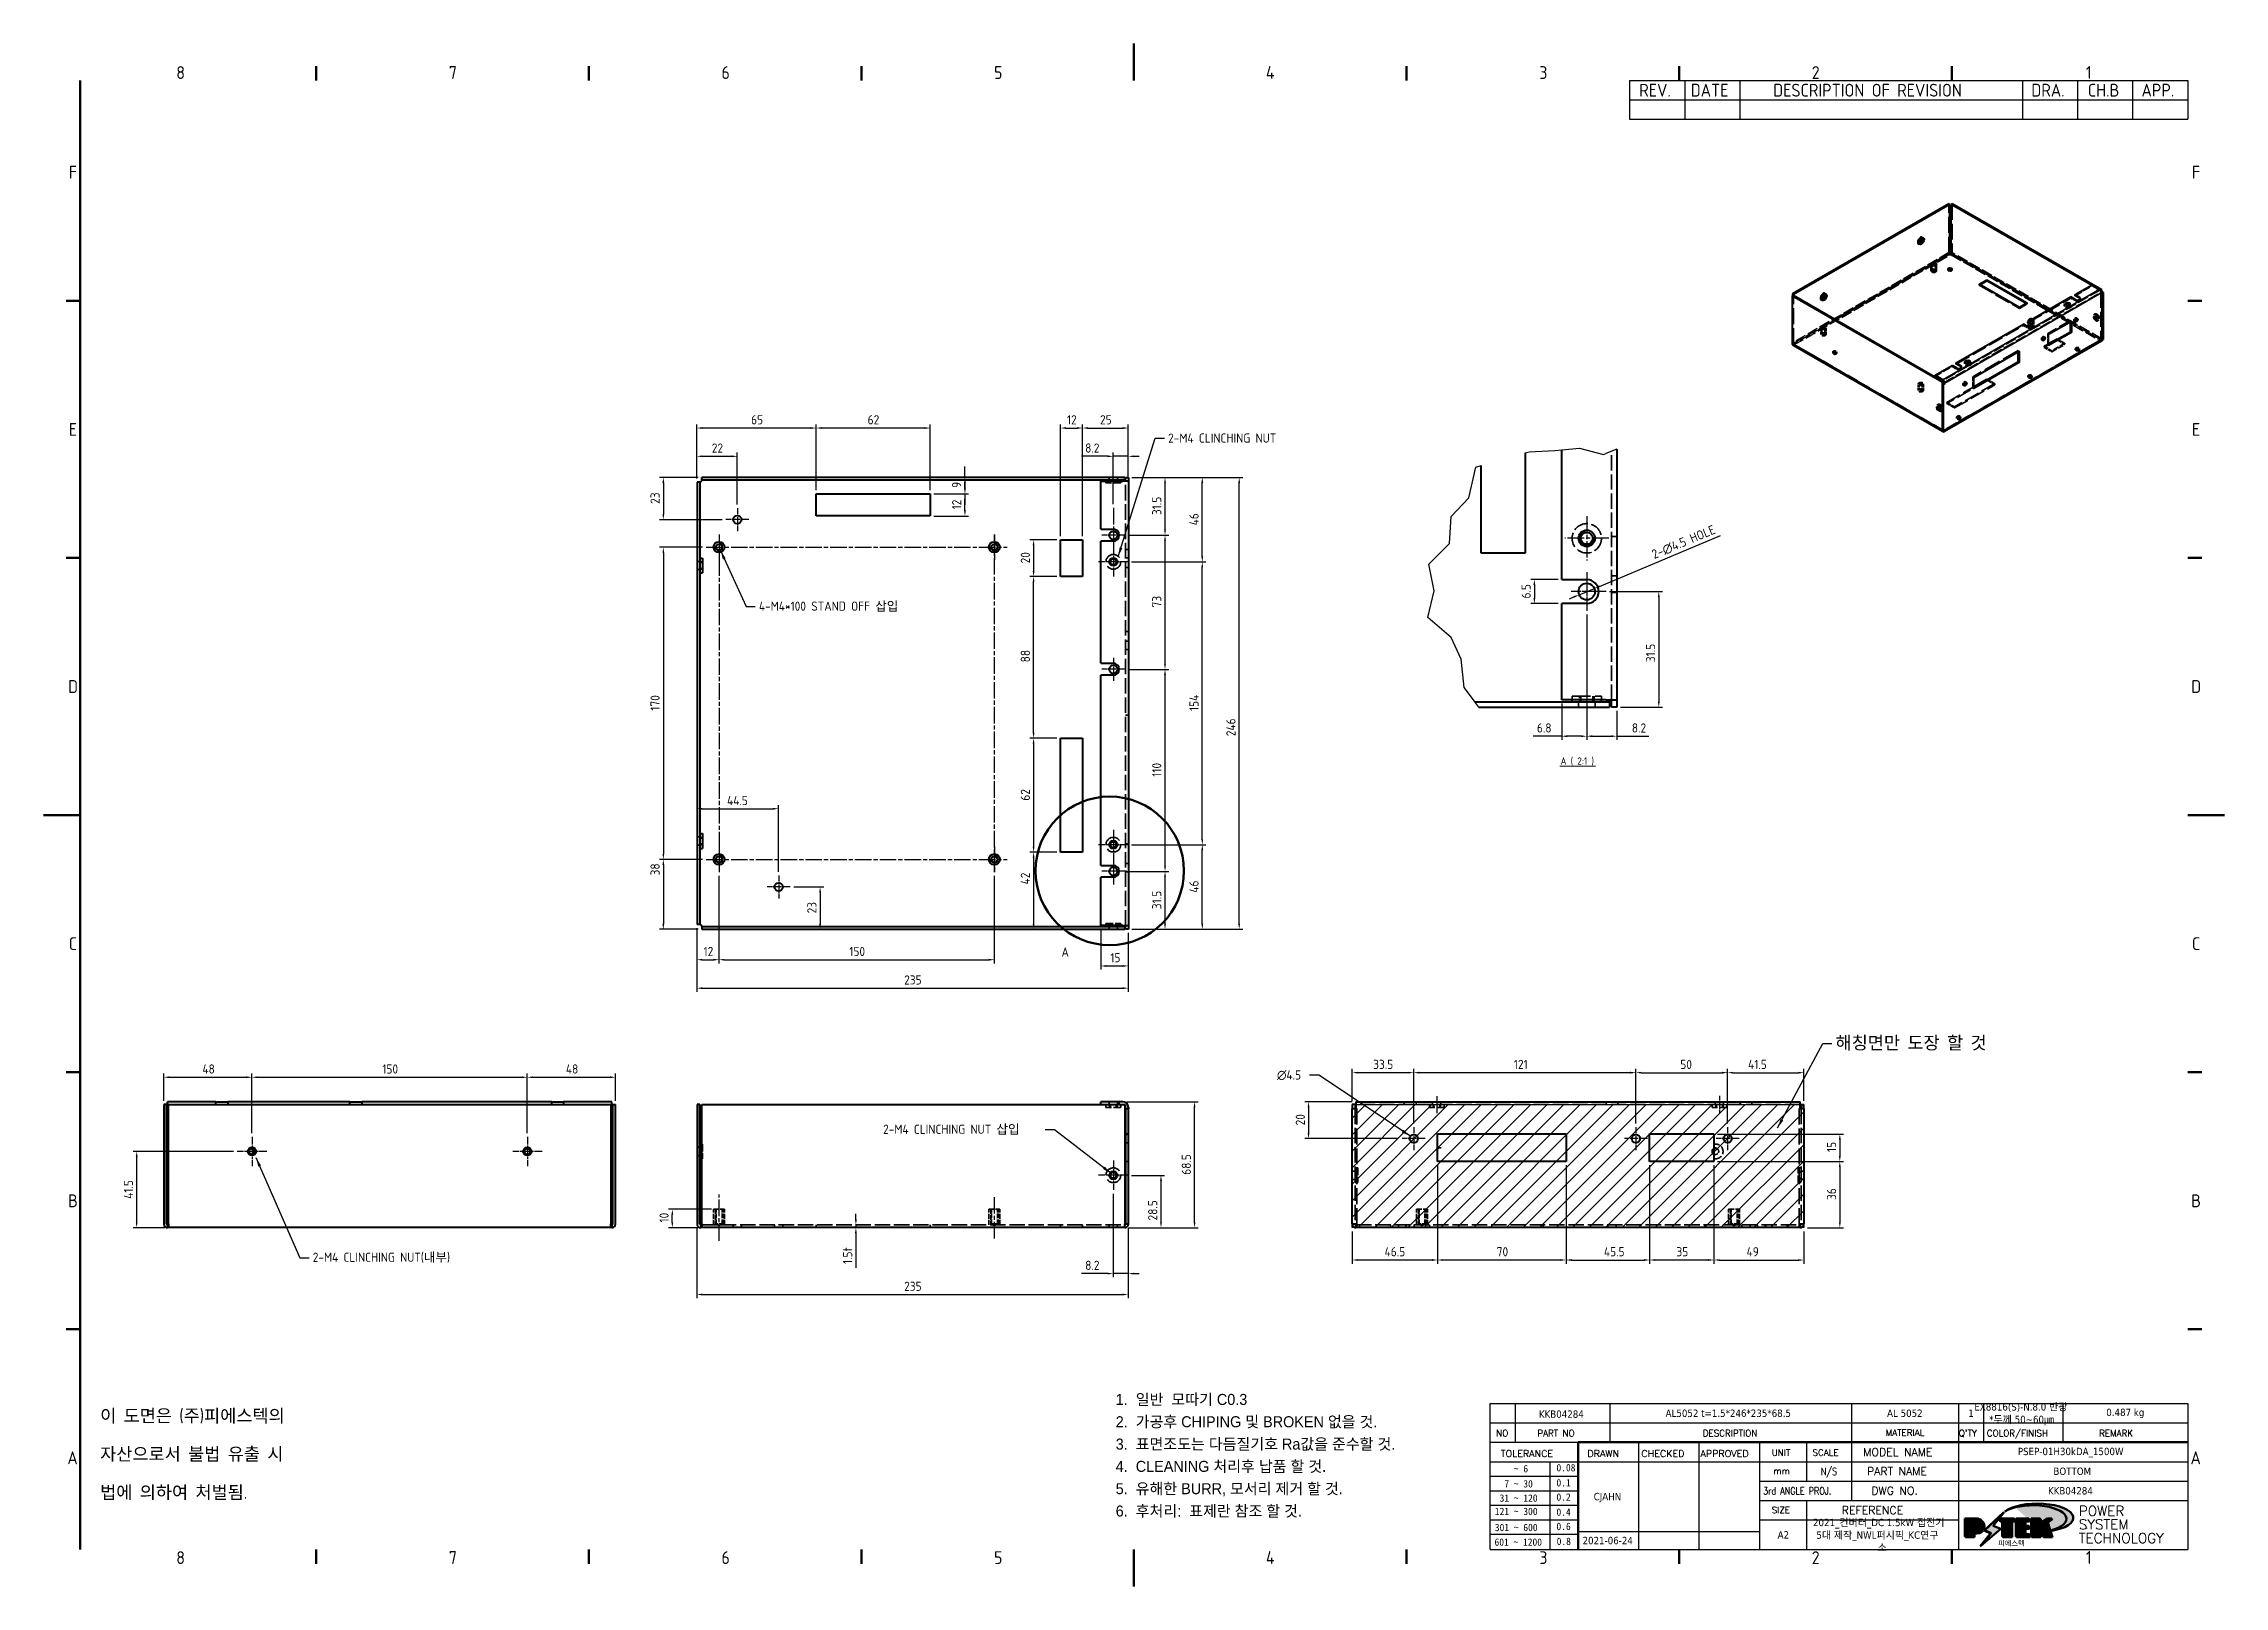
# Model space of a CAD drawing. Header units: millimetres. Extents: x 0 to 1188, y 0 to 840.
import ezdxf
from ezdxf.enums import TextEntityAlignment as Align

# ---------------------------------------------------------------- set-up
doc = ezdxf.new("R2010")
doc.units = ezdxf.units.MM
doc.header["$LTSCALE"] = 2
doc.linetypes.add('CHAIN', pattern=[0.3543, 0.2362, -0.0295, 0.0591, -0.0295])
doc.linetypes.add('DASHED', pattern=[0.2067, 0.1654, -0.0413])
doc.layers.get('0').update_dxf_attribs({"color": 3, "lineweight": 25})
for name, color, linetype, lineweight in [('가려진 것(ISO)', 2, 'DASHED', 35), ('가려진 좁은 것(ISO)', 2, 'DASHED', 25), ('가시적인 것(ISO)', 3, 'Continuous', 40), ('가시적인 좁은 것(ISO)', 3, 'Continuous', 35), ('경계(ISO)', 7, 'Continuous', 50), ('기호(ISO)', 5, 'Continuous', 25), ('끊기 선(JIS)', 1, 'Continuous', 25), ('상세 경계(JIS)', 3, 'Continuous', 50), ('스케치 형상(ISO)', 3, 'Continuous', 25), ('제목(ISO)', 5, 'Continuous', 50), ('중심 표식(ISO)', 1, 'Continuous', 25), ('중심선(ISO)', 1, 'Continuous', 25), ('치수(ISO)', 2, 'Continuous', 25), ('해치(ISO)', 7, 'Continuous', 18)]:
    doc.layers.add(name, color=color, linetype=linetype, lineweight=lineweight)
doc.styles.add('HAN_291', font='')
doc.styles.add('HAN_370', font='', dxfattribs={"width": 2})
doc.styles.add('ISO Proportional', font='arial.ttf')
doc.styles.add('ISO ProportionalPSTEK', font='isocp.shx')
doc.styles.add('RC_284', font='ROMANC.shx')
doc.styles.add('RC_287', font='ROMANC.shx')
doc.styles.add('RC_292', font='ROMANC.shx')
doc.styles.add('ROMANT_294', font='romant.shx')
doc.styles.add('문자 텍스트_PSTEK_POSCO', font='isocp.shx')
doc.styles.add('치수 텍스트_PSTEK_POSCO', font='isocp.shx')
doc.styles.add('텍스트 스타일198', font='tahoma.ttf')
doc.styles.add('텍스트 스타일333', font='ROMANC.shx', dxfattribs={"width": 0.8})
doc.styles.add('텍스트 스타일538', font='isocp.shx')
doc.styles.get('HAN_291').set_extended_font_data('GulimChe')
doc.styles.get('HAN_370').set_extended_font_data('GulimChe')
doc.dimstyles.new('치수_PSTEK_POSCO', dxfattribs={"dimscale": 2, "dimtxt": 2.5, "dimasz": 1.5, "dimexe": 1, "dimexo": 1, "dimgap": 1, "dimtad": 1, "dimrnd": 1e-08, "dimdsep": 46, "dimtxsty": '치수 텍스트_PSTEK_POSCO', "dimcen": 0.09, "dimdle": 10, "dimclrd": 7, "dimclre": 7, "dimclrt": 2, "dimadec": 1, "dimazin": 2, "dimtfac": 1, "dimtmove": 0, "dimatfit": 3, "dimfxl": 0, "dimtolj": 1, "dimlwd": -1, "dimlwe": -1, "dimarcsym": 0})
doc.dimstyles.new('치수_PSTEK_POSCO$7', dxfattribs={"dimscale": 2, "dimtxt": 2.5, "dimasz": 2.5, "dimexe": 1, "dimexo": 1, "dimgap": 1, "dimtad": 1, "dimrnd": 1e-08, "dimdsep": 46, "dimtxsty": '치수 텍스트_PSTEK_POSCO', "dimcen": 0.09, "dimdle": 10, "dimclrd": 7, "dimclre": 7, "dimclrt": 2, "dimadec": 1, "dimazin": 2, "dimtfac": 1, "dimtmove": 0, "dimatfit": 3, "dimfxl": 0, "dimtolj": 1, "dimlwd": -1, "dimlwe": -1, "dimarcsym": 0})

msp = doc.modelspace()

# ---------------------------------------------------------------- texts
at = {"layer": '기호(ISO)', "color": 2, "attachment_point": 4, "style": '치수 텍스트_PSTEK_POSCO'}
for s, insert, char_height, width in [('{\\fISOCP|b0|i0;\\H5.0000;2-M4 CLINCHING NUT}', (612.608, 625.223), 5, 67.795), ('{\\fISOCP|b0|i0;\\H7.0000;해칭면만 도장 할 것}', (976.176, 295.623), 7, 95.77234), ('{\\fISOCP|b0|i0;\\H5.0000;2-M4 CLINCHING NUT(내부)}', (146.623, 178.93), 5, 87.6758)]:
    msp.add_mtext(s, dxfattribs=dict(at, insert=insert, char_height=char_height, width=width))
at = {"layer": '기호(ISO)', "color": 2, "char_height": 5, "attachment_point": 4, "line_spacing_factor": 0.4375, "style": '치수 텍스트_PSTEK_POSCO'}
for s, insert, width in [('{4-M4*100 STAND OFF 삽입}', (389.669, 533.502), 90.24392), ('{\\fAIGDT|b0|i0;\\H5.0000;n\\fisocp|b0|i0;\\H5.0000;4.5}', (671.866, 278.3), 15.75931), ('{2-M4 CLINCHING NUT 삽입}', (457.334, 248.66), 86.30745)]:
    msp.add_mtext(s, dxfattribs=dict(at, insert=insert, width=width))
at = {"layer": '기호(ISO)', "color": 100, "insert": (826.357, 446.964), "char_height": 4, "attachment_point": 7, "style": '텍스트 스타일538'}
msp.add_mtext('A ( 2:1 )', dxfattribs=at)
at = {"layer": '기호(ISO)', "color": 7, "insert": (30.789, 71.7), "char_height": 7, "width": 138.32895, "attachment_point": 4, "line_spacing_factor": 1.78626, "style": '문자 텍스트_PSTEK_POSCO'}
msp.add_mtext('{이 도면은 (주)피에스텍의\\P자산으로서 불법 유출 시 \\P법에 의하여 처벌됨.}', dxfattribs=at)

# ---------------------------------------------------------------- blocks, each defined once
blk = doc.blocks.new('경계 Default Border')
at = {"layer": '경계(ISO)'}
for p, q in [((74.25, 410), (74.25, 413.9)), ((148.5, 410), (148.5, 413.9)), ((222.75, 410), (222.75, 413.9)), ((371.25, 410), (371.25, 413.9)), ((445.5, 410), (445.5, 413.9)), ((519.75, 410), (519.75, 413.9)), ((10, 350), (6.1, 350)), ((584, 350), (587.9, 350)), ((10, 280), (6.1, 280)), ((584, 280), (587.9, 280)), ((10, 140), (6.1, 140)), ((584, 140), (587.9, 140)), ((10, 70), (6.1, 70)), ((584, 70), (587.9, 70)), ((74.25, 10), (74.25, 6.1)), ((148.5, 10), (148.5, 6.1)), ((222.75, 10), (222.75, 6.1)), ((371.25, 10), (371.25, 6.1)), ((445.5, 10), (445.5, 6.1)), ((519.75, 10), (519.75, 6.1))]:
    blk.add_line(p, q, dxfattribs=at)
at = {"layer": '경계(ISO)', "flags": 128}
for points in [[(297, 420), (297, 410)], [(10, 10), (10, 410)], [(0, 210), (10, 210)], [(594, 210), (584, 210)], [(297, 0), (297, 10)]]:
    blk.add_lwpolyline(points, dxfattribs=at)
at = {"layer": '경계(ISO)', "color": 2, "char_height": 3.5, "attachment_point": 7, "style": '문자 텍스트_PSTEK_POSCO'}
for s, insert in [('8', (36.13, 410.37)), ('7', (110.38, 410.39)), ('6', (184.63, 410.37)), ('5', (258.88, 410.37)), ('4', (332.93, 410.4)), ('3', (407.4, 410.37)), ('2', (481.61, 410.37)), ('1', (556.28, 410.4)), ('F', (6.85, 383.25)), ('F', (585.15, 383.25)), ('E', (6.85, 313.22)), ('E', (585.15, 313.22)), ('D', (6.66, 243.22)), ('D', (584.96, 243.22)), ('C', (6.85, 173.22)), ('C', (585.15, 173.22)), ('B', (6.66, 103.22)), ('B', (584.96, 103.22)), ('A', (6.47, 33.24)), ('A', (584.77, 33.24)), ('8', (36.13, 6.07)), ('7', (110.38, 6.09)), ('6', (184.63, 6.07)), ('5', (258.88, 6.07)), ('4', (332.93, 6.1)), ('3', (407.4, 6.07)), ('2', (481.61, 6.07)), ('1', (556.28, 6.1))]:
    blk.add_mtext(s, dxfattribs=dict(at, insert=insert))
blk = doc.blocks.new('제목 블록 PSTEK')
h = blk.add_hatch(color=1)
edge = h.paths.add_edge_path(flags=0)
edge.add_line((314.22, 19.61), (314.22, 17))
edge.add_line((314.22, 17), (314.35, 17))
edge.add_arc((314.35, 17.65), 0.651, 270, 360)
edge.add_line((315, 17.65), (315, 18.96))
edge.add_arc((314.35, 18.96), 0.651, 0, 90)
edge.add_line((314.35, 19.61), (314.22, 19.61))
edge = h.paths.add_edge_path()
edge.add_arc((314.98, 18.29), 1.97, 270, 450)
edge.add_line((314.98, 20.26), (311.77, 20.26))
edge.add_line((311.77, 20.26), (311.77, 15.34))
edge.add_line((311.77, 15.34), (314.22, 15.34))
edge.add_line((314.22, 15.34), (314.22, 16.32))
edge.add_line((314.22, 16.32), (314.98, 16.32))
h = blk.add_hatch(color=252)
edge = h.paths.add_edge_path()
edge.add_arc((314.98, 18.29), 1.97, 270, 406.82787)
edge.add_arc((315.16, 18.14), 1.97, -90, 53.56098, ccw=False)
edge.add_line((315.16, 16.17), (314.4, 16.17))
edge.add_line((314.4, 16.17), (314.4, 15.19))
edge.add_line((314.4, 15.19), (311.94, 15.19))
edge.add_line((311.94, 15.19), (311.94, 15.34))
edge.add_line((311.94, 15.34), (314.22, 15.34))
edge.add_line((314.22, 15.34), (314.22, 16.32))
edge.add_line((314.22, 16.32), (314.98, 16.32))
h = blk.add_hatch(color=252)
edge = h.paths.add_edge_path()
edge.add_line((314.4, 19.46), (314.53, 19.46))
edge.add_arc((314.53, 18.81), 0.651, 60.41893, 90, ccw=False)
edge.add_arc((314.35, 18.96), 0.651, 39.96992, 90)
edge.add_line((314.35, 19.61), (314.22, 19.61))
edge.add_line((314.22, 19.61), (314.22, 17))
edge.add_line((314.22, 17), (314.35, 17))
edge.add_arc((314.35, 17.65), 0.651, 270, 274.69308)
edge.add_line((314.4, 17), (314.4, 19.46))
for color, points in [(252, [(317.22, 17.06), (322.03, 21.63), (322.28, 21.94), (317.05, 16.98), (318.75, 16.19), (316, 12.72), (316.34, 13), (318.92, 16.27)]), (5, [(321.62, 17.42), (319.53, 18.25), (322.45, 22.02), (317.22, 17.06), (318.92, 16.27), (316.17, 12.8)]), (1, [(324.48, 19.61), (325.24, 19.61), (325.24, 20.26), (321.23, 20.26), (321.23, 19.61), (321.98, 19.61), (321.98, 15.34), (324.48, 15.34)]), (252, [(321.98, 19.61), (321.4, 19.61), (321.4, 19.46), (321.98, 19.46)]), (252, [(324.66, 19.46), (325.42, 19.46), (325.42, 20.11), (325.24, 20.11), (325.24, 19.61), (324.48, 19.61), (324.48, 15.34), (322.16, 15.34), (322.16, 15.19), (324.66, 15.19)]), (1, [(329.23, 20.26), (325.66, 20.26), (325.66, 15.34), (329.36, 15.34), (329.36, 15.99), (328.11, 15.99), (328.11, 17.56), (329.23, 17.56), (329.23, 18.26), (328.11, 18.26), (328.11, 19.61), (329.23, 19.61)]), (252, [(328.29, 19.46), (329.41, 19.46), (329.41, 20.11), (329.23, 20.11), (329.23, 19.61), (328.11, 19.61), (328.11, 18.26), (328.29, 18.26)]), (252, [(328.29, 17.42), (329.41, 17.42), (329.41, 18.11), (329.23, 18.11), (329.23, 17.56), (328.11, 17.56), (328.11, 15.99), (328.29, 15.99)]), (1, [(332.33, 20.26), (329.86, 20.26), (329.86, 15.34), (332.33, 15.34), (332.33, 17.43), (333.07, 15.34), (335.49, 15.34), (334.25, 19.31), (335.44, 20.26), (334.31, 20.26), (332.33, 19)]), (252, [(332.51, 20.11), (332.33, 20.11), (332.33, 19), (332.51, 19.11)]), (252, [(335.62, 20.11), (335.25, 20.11), (334.25, 19.31), (335.49, 15.34), (333.2, 15.34), (333.25, 15.19), (335.66, 15.19), (334.43, 19.16)]), (252, [(329.54, 15.85), (329.36, 15.85), (329.36, 15.34), (325.83, 15.34), (325.83, 15.19), (329.54, 15.19)]), (252, [(332.51, 16.93), (332.33, 17.43), (332.33, 15.34), (330.04, 15.34), (330.04, 15.19), (332.51, 15.19)])]:
    blk.add_hatch(color=color).paths.add_polyline_path(points)
at = {"layer": '해치(ISO)'}
h = blk.add_hatch(color=140, dxfattribs=at)
edge = h.paths.add_edge_path()
edge.add_ellipse((330.37, 20.16), major_axis=(9.1, 0), ratio=0.40699, start_angle=301.30985, end_angle=507.74369)
edge.add_ellipse((331.53, 20.46), major_axis=(-9.82, 0), ratio=0.39426, start_angle=111.51207, end_angle=334.47025, ccw=False)
edge.add_line((335.14, 16.86), (335.1, 16.99))
at = {"color": 180}
for p, q in [((182.48, 11.79), (182.48, 51.57)), ((182.48, 51.57), (372.48, 51.57)), ((189.27, 51.57), (189.27, 41.01)), ((215.22, 41.01), (215.22, 51.57)), ((280.88, 51.57), (280.88, 41.01)), ((310.09, 51.57), (310.09, 41.01)), ((316.9, 51.57), (316.9, 41.01)), ((338.46, 51.57), (338.46, 41.01)), ((372.48, 51.57), (372.48, 11.79)), ((182.48, 46.29), (372.48, 46.29)), ((182.48, 41.01), (206.45, 41.01)), ((182.48, 35.73), (206.45, 35.73)), ((198.86, 12.03), (198.86, 35.73)), ((206.45, 35.73), (372.48, 35.73)), ((222.94, 11.79), (222.94, 41.01)), ((239.43, 11.79), (239.43, 41.01)), ((255.92, 11.79), (255.92, 41.01)), ((268.69, 41.01), (268.69, 30.45)), ((280.88, 41.01), (280.88, 25.17)), ((310.09, 41.01), (310.09, 11.79)), ((182.48, 31.78), (206.45, 31.78)), ((255.92, 30.45), (372.48, 30.45)), ((182.48, 27.83), (206.45, 27.83)), ((182.48, 23.88), (206.45, 23.88)), ((255.92, 25.17), (372.48, 25.17)), ((268.69, 25.17), (268.69, 11.79)), ((182.48, 19.93), (206.45, 19.93)), ((255.92, 19.89), (310.09, 19.89)), ((182.48, 15.98), (206.45, 15.98)), ((206.45, 16.74), (255.92, 16.74)), ((182.48, 11.79), (372.48, 11.79))]:
    blk.add_line(p, q, dxfattribs=at)
at = {"color": 7, "lineweight": 50}
for p, q in [((206.45, 11.79), (206.45, 41.01)), ((206.45, 41.01), (372.48, 41.01))]:
    blk.add_line(p, q, dxfattribs=at)
at = {"color": 7}
for p, q in [((314.98, 20.26), (311.77, 20.26)), ((311.77, 20.26), (311.77, 15.34)), ((314.98, 20.26), (311.77, 20.26)), ((311.77, 20.26), (311.77, 15.34)), ((314.22, 17), (314.22, 19.61)), ((314.22, 19.61), (314.35, 19.61)), ((314.35, 19.61), (314.22, 19.61)), ((314.22, 19.61), (314.22, 17)), ((314.22, 17), (314.22, 19.61)), ((314.22, 19.61), (314.35, 19.61)), ((314.4, 19.46), (314.53, 19.46)), ((314.4, 17), (314.4, 19.46)), ((315, 18.96), (315, 17.65)), ((315, 18.96), (315, 17.65)), ((322.28, 21.94), (317.05, 16.98)), ((322.45, 22.02), (317.22, 17.06)), ((317.22, 17.06), (322.03, 21.63)), ((319.53, 18.25), (322.45, 22.02)), ((321.62, 17.42), (319.53, 18.25)), ((325.24, 20.26), (321.23, 20.26)), ((321.23, 20.26), (321.23, 19.61)), ((325.24, 20.26), (321.23, 20.26)), ((321.23, 20.26), (321.23, 19.61)), ((321.23, 19.61), (321.98, 19.61)), ((321.23, 19.61), (321.98, 19.61)), ((321.4, 19.61), (321.4, 19.46)), ((321.98, 19.61), (321.4, 19.61)), ((321.4, 19.46), (321.98, 19.46)), ((321.98, 19.61), (321.98, 15.34)), ((321.98, 19.46), (321.98, 19.61)), ((321.98, 19.61), (321.98, 15.34)), ((322.03, 21.63), (322.28, 21.94)), ((324.48, 19.61), (325.24, 19.61)), ((324.48, 15.34), (324.48, 19.61)), ((325.24, 19.61), (324.48, 19.61)), ((324.48, 19.61), (324.48, 15.34)), ((324.48, 19.61), (325.24, 19.61)), ((324.48, 15.34), (324.48, 19.61)), ((324.66, 19.46), (325.42, 19.46)), ((324.66, 15.19), (324.66, 19.46)), ((325.24, 19.61), (325.24, 20.26)), ((325.24, 19.61), (325.24, 20.26)), ((325.42, 20.11), (325.24, 20.11)), ((325.24, 20.11), (325.24, 19.61)), ((325.42, 19.46), (325.42, 20.11)), ((329.23, 20.26), (325.66, 20.26)), ((325.66, 20.26), (325.66, 15.34)), ((325.66, 20.26), (325.66, 15.34)), ((329.23, 20.26), (325.66, 20.26)), ((328.11, 18.26), (328.11, 19.61)), ((328.11, 19.61), (329.23, 19.61)), ((329.23, 19.61), (328.11, 19.61)), ((328.11, 19.61), (328.11, 18.26)), ((328.11, 18.26), (328.11, 19.61)), ((328.11, 19.61), (329.23, 19.61)), ((329.23, 18.26), (328.11, 18.26)), ((328.11, 18.26), (328.29, 18.26)), ((329.23, 18.26), (328.11, 18.26)), ((328.29, 18.26), (328.29, 19.46)), ((328.29, 19.46), (329.41, 19.46)), ((329.23, 19.61), (329.23, 20.26)), ((329.23, 19.61), (329.23, 20.26)), ((329.41, 20.11), (329.23, 20.11)), ((329.23, 20.11), (329.23, 19.61)), ((329.23, 17.56), (329.23, 18.26)), ((329.23, 17.56), (329.23, 18.26)), ((329.41, 18.11), (329.23, 18.11)), ((329.23, 18.11), (329.23, 17.56)), ((329.41, 19.46), (329.41, 20.11)), ((329.41, 17.42), (329.41, 18.11)), ((332.33, 20.26), (329.86, 20.26)), ((329.86, 20.26), (329.86, 15.34)), ((329.86, 20.26), (329.86, 15.34)), ((332.33, 20.26), (329.86, 20.26)), ((334.31, 20.26), (332.33, 19)), ((332.33, 19), (332.33, 20.26)), ((334.31, 20.26), (332.33, 19)), ((332.33, 19), (332.33, 20.26)), ((332.51, 20.11), (332.33, 20.11)), ((332.33, 20.11), (332.33, 19)), ((332.33, 19), (332.51, 19.11)), ((332.51, 19.11), (332.51, 20.11)), ((334.25, 19.31), (335.44, 20.26)), ((334.25, 19.31), (335.44, 20.26)), ((335.25, 20.11), (334.25, 19.31)), ((335.49, 15.34), (334.25, 19.31)), ((334.25, 19.31), (335.49, 15.34)), ((335.49, 15.34), (334.25, 19.31)), ((335.44, 20.26), (334.31, 20.26)), ((335.44, 20.26), (334.31, 20.26)), ((334.43, 19.16), (335.62, 20.11)), ((335.66, 15.19), (334.43, 19.16)), ((335.62, 20.11), (335.25, 20.11)), ((311.77, 15.34), (314.22, 15.34)), ((311.77, 15.34), (314.22, 15.34)), ((314.22, 15.34), (311.94, 15.34)), ((311.94, 15.34), (311.94, 15.19)), ((311.94, 15.19), (314.4, 15.19)), ((314.35, 17), (314.22, 17)), ((314.22, 17), (314.35, 17)), ((314.35, 17), (314.22, 17)), ((314.22, 16.32), (314.98, 16.32)), ((314.22, 15.34), (314.22, 16.32)), ((314.98, 16.32), (314.22, 16.32)), ((314.22, 16.32), (314.22, 15.34)), ((314.22, 16.32), (314.98, 16.32)), ((314.22, 15.34), (314.22, 16.32)), ((314.4, 16.17), (315.16, 16.17)), ((314.4, 15.19), (314.4, 16.17)), ((318.75, 16.19), (316, 12.72)), ((316, 12.72), (316.34, 13)), ((316.17, 12.8), (321.62, 17.42)), ((318.92, 16.27), (316.17, 12.8)), ((316.34, 13), (318.92, 16.27)), ((317.05, 16.98), (318.75, 16.19)), ((318.92, 16.27), (317.22, 17.06)), ((317.22, 17.06), (318.92, 16.27)), ((321.98, 15.34), (324.48, 15.34)), ((321.98, 15.34), (324.48, 15.34)), ((324.48, 15.34), (322.16, 15.34)), ((322.16, 15.34), (322.16, 15.19)), ((322.16, 15.19), (324.66, 15.19)), ((325.66, 15.34), (329.36, 15.34)), ((325.66, 15.34), (329.36, 15.34)), ((329.36, 15.34), (325.83, 15.34)), ((325.83, 15.34), (325.83, 15.19)), ((325.83, 15.19), (329.54, 15.19)), ((328.11, 17.56), (329.23, 17.56)), ((328.11, 15.99), (328.11, 17.56)), ((329.23, 17.56), (328.11, 17.56)), ((328.11, 17.56), (328.11, 15.99)), ((328.11, 17.56), (329.23, 17.56)), ((328.11, 15.99), (328.11, 17.56)), ((329.36, 15.99), (328.11, 15.99)), ((328.11, 15.99), (328.29, 15.99)), ((329.36, 15.99), (328.11, 15.99)), ((328.29, 15.99), (328.29, 17.42)), ((328.29, 17.42), (329.41, 17.42)), ((329.36, 15.34), (329.36, 15.99)), ((329.36, 15.34), (329.36, 15.99)), ((329.54, 15.85), (329.36, 15.85)), ((329.36, 15.85), (329.36, 15.34)), ((329.54, 15.19), (329.54, 15.85)), ((329.86, 15.34), (332.33, 15.34)), ((329.86, 15.34), (332.33, 15.34)), ((332.33, 15.34), (330.04, 15.34)), ((330.04, 15.34), (330.04, 15.19)), ((330.04, 15.19), (332.51, 15.19)), ((332.33, 17.43), (333.07, 15.34)), ((332.33, 15.34), (332.33, 17.43)), ((332.51, 16.93), (332.33, 17.43)), ((332.33, 17.43), (332.33, 15.34)), ((332.33, 17.43), (333.07, 15.34)), ((332.33, 15.34), (332.33, 17.43)), ((332.51, 15.19), (332.51, 16.93)), ((333.07, 15.34), (335.49, 15.34)), ((333.07, 15.34), (335.49, 15.34)), ((335.49, 15.34), (333.2, 15.34)), ((333.2, 15.34), (333.25, 15.19)), ((333.25, 15.19), (335.66, 15.19)), ((345.04, 17.5), (344.99, 17.69))]:
    blk.add_line(p, q, dxfattribs=at)
at = {"color": 1}
for p, q in [((314.98, 20.26), (311.77, 20.26)), ((311.77, 20.26), (311.77, 15.34)), ((314.22, 17), (314.22, 19.61)), ((314.22, 19.61), (314.35, 19.61)), ((315, 18.96), (315, 17.65)), ((325.24, 20.26), (321.23, 20.26)), ((321.23, 20.26), (321.23, 19.61)), ((321.23, 19.61), (321.98, 19.61)), ((321.98, 19.61), (321.98, 15.34)), ((324.48, 19.61), (325.24, 19.61)), ((324.48, 15.34), (324.48, 19.61)), ((325.24, 19.61), (325.24, 20.26)), ((329.23, 20.26), (325.66, 20.26)), ((325.66, 20.26), (325.66, 15.34)), ((328.11, 18.26), (328.11, 19.61)), ((328.11, 19.61), (329.23, 19.61)), ((329.23, 18.26), (328.11, 18.26)), ((329.23, 19.61), (329.23, 20.26)), ((329.23, 17.56), (329.23, 18.26)), ((332.33, 20.26), (329.86, 20.26)), ((329.86, 20.26), (329.86, 15.34)), ((334.31, 20.26), (332.33, 19)), ((332.33, 19), (332.33, 20.26)), ((334.25, 19.31), (335.44, 20.26)), ((335.49, 15.34), (334.25, 19.31)), ((335.44, 20.26), (334.31, 20.26)), ((311.77, 15.34), (314.22, 15.34)), ((314.35, 17), (314.22, 17)), ((314.22, 16.32), (314.98, 16.32)), ((314.22, 15.34), (314.22, 16.32)), ((321.98, 15.34), (324.48, 15.34)), ((325.66, 15.34), (329.36, 15.34)), ((328.11, 17.56), (329.23, 17.56)), ((328.11, 15.99), (328.11, 17.56)), ((329.36, 15.99), (328.11, 15.99)), ((329.36, 15.34), (329.36, 15.99)), ((329.86, 15.34), (332.33, 15.34)), ((332.33, 17.43), (333.07, 15.34)), ((332.33, 15.34), (332.33, 17.43)), ((333.07, 15.34), (335.49, 15.34))]:
    blk.add_line(p, q, dxfattribs=at)
at = {"color": 5}
for p, q in [((322.45, 22.02), (317.22, 17.06)), ((319.53, 18.25), (322.45, 22.02)), ((321.62, 17.42), (319.53, 18.25)), ((316.17, 12.8), (321.62, 17.42)), ((318.92, 16.27), (316.17, 12.8)), ((317.22, 17.06), (318.92, 16.27))]:
    blk.add_line(p, q, dxfattribs=at)
at = {"color": 7}
for centre, radius, start, end in [((314.35, 18.96), 0.651, 0, 90), ((314.35, 18.96), 0.651, 39.96992, 90), ((314.35, 18.96), 0.651, 0, 90), ((314.53, 18.81), 0.651, 60.41893, 90), ((314.98, 18.29), 1.97, 270, 90), ((314.98, 18.29), 1.97, 270, 90), ((314.98, 18.29), 1.97, 270, 46.82787), ((315.16, 18.14), 1.97, 270, 53.56098), ((314.35, 17.65), 0.651, 270, 0), ((314.35, 17.65), 0.651, 270, 0), ((314.35, 17.65), 0.651, 270, 274.69308)]:
    blk.add_arc(centre, radius, start, end, dxfattribs=at)
at = {"color": 1}
for centre, radius, start, end in [((314.35, 18.96), 0.651, 0, 90), ((314.98, 18.29), 1.97, 270, 90), ((314.35, 17.65), 0.651, 270, 0)]:
    blk.add_arc(centre, radius, start, end, dxfattribs=at)
at = {"layer": '제목(ISO)', "lineweight": 18}
blk.add_line((182.48, 35.73), (182.48, 11.79), dxfattribs=at)
at = {"layer": '제목(ISO)'}
for p, q in [((314.98, 20.26), (311.77, 20.26)), ((311.77, 20.26), (311.77, 15.34)), ((314.22, 17), (314.22, 19.61)), ((314.22, 19.61), (314.35, 19.61)), ((314.35, 19.61), (314.22, 19.61)), ((314.22, 19.61), (314.22, 17)), ((314.4, 19.46), (314.53, 19.46)), ((314.4, 17), (314.4, 19.46)), ((315, 18.96), (315, 17.65)), ((322.28, 21.94), (317.05, 16.98)), ((322.45, 22.02), (317.22, 17.06)), ((317.22, 17.06), (322.03, 21.63)), ((319.53, 18.25), (322.45, 22.02)), ((321.62, 17.42), (319.53, 18.25)), ((325.24, 20.26), (321.23, 20.26)), ((321.23, 20.26), (321.23, 19.61)), ((321.23, 19.61), (321.98, 19.61)), ((321.98, 19.61), (321.4, 19.61)), ((321.4, 19.61), (321.4, 19.46)), ((321.4, 19.46), (321.98, 19.46)), ((321.98, 19.61), (321.98, 15.34)), ((321.98, 19.46), (321.98, 19.61)), ((322.03, 21.63), (322.28, 21.94)), ((324.48, 19.61), (325.24, 19.61)), ((324.48, 15.34), (324.48, 19.61)), ((325.24, 19.61), (324.48, 19.61)), ((324.48, 19.61), (324.48, 15.34)), ((324.66, 19.46), (325.42, 19.46)), ((324.66, 15.19), (324.66, 19.46)), ((325.24, 19.61), (325.24, 20.26)), ((325.42, 20.11), (325.24, 20.11)), ((325.24, 20.11), (325.24, 19.61)), ((325.42, 19.46), (325.42, 20.11)), ((329.23, 20.26), (325.66, 20.26)), ((325.66, 20.26), (325.66, 15.34)), ((328.11, 18.26), (328.11, 19.61)), ((328.11, 19.61), (329.23, 19.61)), ((329.23, 19.61), (328.11, 19.61)), ((328.11, 19.61), (328.11, 18.26)), ((329.23, 18.26), (328.11, 18.26)), ((328.11, 18.26), (328.29, 18.26)), ((328.29, 19.46), (329.41, 19.46)), ((328.29, 18.26), (328.29, 19.46)), ((329.23, 19.61), (329.23, 20.26)), ((329.41, 20.11), (329.23, 20.11)), ((329.23, 20.11), (329.23, 19.61)), ((329.23, 17.56), (329.23, 18.26)), ((329.41, 18.11), (329.23, 18.11)), ((329.23, 18.11), (329.23, 17.56)), ((329.41, 19.46), (329.41, 20.11)), ((329.41, 17.42), (329.41, 18.11)), ((332.33, 20.26), (329.86, 20.26)), ((329.86, 20.26), (329.86, 15.34)), ((334.31, 20.26), (332.33, 19)), ((332.33, 19), (332.33, 20.26)), ((332.51, 20.11), (332.33, 20.11)), ((332.33, 20.11), (332.33, 19)), ((332.33, 19), (332.51, 19.11)), ((332.51, 19.11), (332.51, 20.11)), ((334.25, 19.31), (335.44, 20.26)), ((335.25, 20.11), (334.25, 19.31)), ((335.49, 15.34), (334.25, 19.31)), ((334.25, 19.31), (335.49, 15.34)), ((335.44, 20.26), (334.31, 20.26)), ((334.43, 19.16), (335.62, 20.11)), ((335.66, 15.19), (334.43, 19.16)), ((335.62, 20.11), (335.25, 20.11)), ((311.77, 15.34), (314.22, 15.34)), ((314.22, 15.34), (311.94, 15.34)), ((311.94, 15.34), (311.94, 15.19)), ((311.94, 15.19), (314.4, 15.19)), ((314.35, 17), (314.22, 17)), ((314.22, 17), (314.35, 17)), ((314.22, 15.34), (314.22, 16.32)), ((314.22, 16.32), (314.98, 16.32)), ((314.98, 16.32), (314.22, 16.32)), ((314.22, 16.32), (314.22, 15.34)), ((314.4, 15.19), (314.4, 16.17)), ((314.4, 16.17), (315.16, 16.17)), ((318.75, 16.19), (316, 12.72)), ((316, 12.72), (316.34, 13)), ((316.17, 12.8), (321.62, 17.42)), ((318.92, 16.27), (316.17, 12.8)), ((316.34, 13), (318.92, 16.27)), ((317.05, 16.98), (318.75, 16.19)), ((317.22, 17.06), (318.92, 16.27)), ((318.92, 16.27), (317.22, 17.06)), ((321.98, 15.34), (324.48, 15.34)), ((324.48, 15.34), (322.16, 15.34)), ((322.16, 15.34), (322.16, 15.19)), ((322.16, 15.19), (324.66, 15.19)), ((325.66, 15.34), (329.36, 15.34)), ((329.36, 15.34), (325.83, 15.34)), ((325.83, 15.34), (325.83, 15.19)), ((325.83, 15.19), (329.54, 15.19)), ((328.11, 15.99), (328.11, 17.56)), ((328.11, 17.56), (329.23, 17.56)), ((329.23, 17.56), (328.11, 17.56)), ((328.11, 17.56), (328.11, 15.99)), ((329.36, 15.99), (328.11, 15.99)), ((328.11, 15.99), (328.29, 15.99)), ((328.29, 17.42), (329.41, 17.42)), ((328.29, 15.99), (328.29, 17.42)), ((329.36, 15.34), (329.36, 15.99)), ((329.54, 15.85), (329.36, 15.85)), ((329.36, 15.85), (329.36, 15.34)), ((329.54, 15.19), (329.54, 15.85)), ((329.86, 15.34), (332.33, 15.34)), ((332.33, 15.34), (330.04, 15.34)), ((330.04, 15.34), (330.04, 15.19)), ((330.04, 15.19), (332.51, 15.19)), ((332.33, 15.34), (332.33, 17.43)), ((332.33, 17.43), (333.07, 15.34)), ((332.51, 16.93), (332.33, 17.43)), ((332.33, 17.43), (332.33, 15.34)), ((332.51, 15.19), (332.51, 16.93)), ((333.07, 15.34), (335.49, 15.34)), ((335.49, 15.34), (333.2, 15.34)), ((333.2, 15.34), (333.25, 15.19)), ((333.25, 15.19), (335.66, 15.19))]:
    blk.add_line(p, q, dxfattribs=at)
at = {"layer": '제목(ISO)', "color": 4}
blk.add_line((335.14, 16.86), (335.1, 16.99), dxfattribs=at)
at = {"layer": '제목(ISO)'}
for centre, radius, start, end in [((314.35, 18.96), 0.651, 0, 90), ((314.35, 18.96), 0.651, 39.96992, 90), ((314.53, 18.81), 0.651, 60.41893, 90), ((314.98, 18.29), 1.97, 46.82787, 90), ((314.98, 18.29), 1.97, 270, 46.82787), ((314.98, 18.29), 1.97, 270, 46.82787), ((315.16, 18.14), 1.97, 270, 53.56098), ((314.35, 17.65), 0.651, 270, 0), ((314.35, 17.65), 0.651, 270, 274.69308)]:
    blk.add_arc(centre, radius, start, end, dxfattribs=at)
at = {"layer": '제목(ISO)', "color": 4}
for centre, major_axis, ratio, start_param, end_param in [((331.53, 20.46), (9.82, 0), 0.39426, 5.087845, 8.9792), ((330.37, 20.16), (9.1, 0), 0.40699, 5.258849, 8.861799)]:
    blk.add_ellipse(centre, major_axis=major_axis, ratio=ratio, start_param=start_param, end_param=end_param, dxfattribs=at)
at = {"color": 2}
for s, height, style, p in [('NO', 1.742, 'RC_284', (184.14, 42.62)), ('PART NO', 1.742, 'RC_284', (195.34, 42.62)), ('DESCRIPTION', 1.7424, 'RC_284', (240.4, 42.62)), ("Q'TY", 1.742, 'RC_284', (310.14, 42.62)), ('COLOR/FINISH', 1.7424, 'RC_284', (317.77, 42.62)), ('REMARK', 1.742, 'RC_284', (348.35, 42.62)), (' TOLERANCE', 1.9, 'RC_287', (184.09, 37.01)), ('DRAWN', 1.9, 'RC_287', (208.98, 37.01)), ('CHECKED', 1.9, 'RC_287', (223.69, 37.01)), ('APPROVED', 1.9, 'RC_287', (239.78, 37.01)), ('UNIT', 1.742, 'RC_284', (259.17, 37.34)), ('SCALE', 1.742, 'RC_284', (270.29, 37.34)), ('MODEL NAME', 2.178, 'RC_292', (284.1, 37.25)), ('  7 ~ 30', 2, 'HAN_291', (183.77, 28.71)), ('    ~ 6', 2, 'HAN_291', (183.77, 32.82)), ('0.08', 2, 'HAN_291', (200.55, 33.1)), ('0.1', 2, 'HAN_291', (200.55, 28.99)), ('mm', 1.742, 'RC_284', (259.65, 32.35)), ('PART NAME', 2.178, 'RC_292', (285.14, 32.03)), (' 31 ~ 120', 2, 'HAN_291', (183.77, 24.83)), ('0.2', 2, 'HAN_291', (200.55, 25.11)), (' DWG NO.', 2.178, 'RC_292', (284.81, 26.75)), ('301 ~ 600', 2, 'HAN_291', (183.77, 16.83)), ('121 ~ 300', 2, 'HAN_291', (183.77, 21.21)), ('0.4', 2, 'HAN_291', (200.55, 21)), ('0.6', 2, 'HAN_291', (200.55, 17.12)), ('SIZE', 1.742, 'RC_284', (259.17, 21.69)), ('REFERENCE', 2.178, 'RC_292', (278.27, 21.43)), ('601 ~ 1200', 2, 'HAN_291', (183.68, 12.85)), ('0.8', 2, 'HAN_291', (200.61, 13.06))]:
    blk.add_text(s, height=height, dxfattribs=dict(at, style=style)).set_placement(p)
at = {"color": 2, "style": 'RC_284'}
blk.add_text('MATERIAL', height=1.742, dxfattribs=at).set_placement((295.48, 43.65), align=Align.MIDDLE_CENTER)
at = {"color": 7, "style": '텍스트 스타일333', "width": 0.8}
blk.add_text('N/S', height=2, dxfattribs=at).set_placement((274.78, 33.09), align=Align.MIDDLE_CENTER)
at = {"color": 2, "style": '텍스트 스타일333', "width": 0.8}
blk.add_text('3rd ANGLE PROJ.', height=2, dxfattribs=at).set_placement((256.84, 26.76))
at = {"color": 7, "style": 'ROMANT_294'}
for s, p in [('POWER', (342.83, 20.97)), ('SYSTEM', (342.83, 17.33)), ('TECHNOLOGY', (342.83, 13.57))]:
    blk.add_text(s, height=2.7, dxfattribs=at).set_placement(p)
at = {"color": 7, "insert": (320.85, 14.21), "char_height": 1.4, "attachment_point": 1, "line_spacing_factor": 0.332, "style": 'HAN_370'}
blk.add_mtext('\\fHY견고딕|b0|i0;\\H1.4000;피에스텍', dxfattribs=at)
at = {"layer": '제목(ISO)', "color": 7, "style": '텍스트 스타일198'}
for tag, p in [('부품_번호_001', (195.77, 47.68)), ('설명_001', (230.28, 47.92)), ('재질_001', (290.6, 47.93)), ("3._Q'TY_001", (312.71, 47.92)), ('4._COLOR_001', (314.39, 49.66)), ('4._COLOR_002', (318.41, 46.24)), ('질량\\P3;_001', (350.3, 48.16)), ('1._MODEL_NAME_001', (326.23, 37.52)), ('제목_001', (335.91, 32.12)), ('설계자_001', (210.68, 25.23)), ('부품_번호_001', (334.43, 26.81)), ('프로젝트_001', (270.41, 18.18)), ('작성_날짜_001', (207.65, 13.27)), ('시트_크기_001', (260.79, 14.82)), ('프로젝트_002', (271.34, 14.75)), ('프로젝트_003', (288.03, 11.4))]:
    blk.add_attdef(tag, p, '', height=2, dxfattribs=at)
for tag, p in [('점검자', (231.18, 26.23)), ('엔지니어링_승인자', (247.67, 26.23)), ('점검_날짜', (231.18, 14.27)), ('엔지니어링_승인_날짜', (247.67, 14.27))]:
    blk.add_attdef(tag, text='', height=2, dxfattribs=at).set_placement(p, align=Align.MIDDLE_CENTER)
blk = doc.blocks.new('리비전 내역')
at = {"layer": '기호(ISO)'}
for p, q in [((432, 410), (584, 410)), ((432, 410), (432, 404.72)), ((447, 410), (447, 404.72)), ((462, 410), (462, 404.72)), ((539, 410), (539, 404.72)), ((554, 410), (554, 404.72)), ((569, 410), (569, 404.72)), ((584, 410), (584, 404.72)), ((432, 404.72), (584, 404.72)), ((432, 404.72), (432, 399.44)), ((447, 404.72), (447, 399.44)), ((462, 404.72), (462, 399.44)), ((539, 404.72), (539, 399.44)), ((554, 404.72), (554, 399.44)), ((569, 404.72), (569, 399.44)), ((584, 404.72), (584, 399.44)), ((432, 399.44), (584, 399.44))]:
    blk.add_line(p, q, dxfattribs=at)
at = {"layer": '기호(ISO)', "color": 2, "char_height": 3.5, "attachment_point": 7, "style": '문자 텍스트_PSTEK_POSCO'}
for s, insert in [('REV.', (434.61, 405.57)), ('DATE', (448.64, 405.57)), ('DESCRIPTION OF REVISION', (471.11, 405.57)), ('DRA.', (541.42, 405.57)), ('CH.B', (556.81, 405.57)), ('APP.', (571.42, 405.58))]:
    blk.add_mtext(s, dxfattribs=dict(at, insert=insert))
blk = doc.blocks.new('*D22')
at = {"layer": 'Defpoints', "color": 0}
for p in [(355.9, 197.3), (590.9, 197.3), (590.9, 158.9)]:
    blk.add_point(p, dxfattribs=at)
at = {"layer": '치수(ISO)', "color": 7}
for p, q in [((355.9, 195.3), (355.9, 156.9)), ((590.9, 195.3), (590.9, 156.9)), ((358.9, 158.9), (587.9, 158.9))]:
    blk.add_line(p, q, dxfattribs=at)
for points in [[(358.9, 159.4), (358.9, 158.4), (355.9, 158.9)], [(587.9, 159.4), (587.9, 158.4), (590.9, 158.9)]]:
    blk.add_solid(points, dxfattribs=at)
at = {"layer": '치수(ISO)', "color": 2, "insert": (468.8, 163.4), "char_height": 5, "attachment_point": 4, "style": '치수 텍스트_PSTEK_POSCO'}
blk.add_mtext('\\A1;235', dxfattribs=at)
blk = doc.blocks.new('*D23')
at = {"layer": 'Defpoints', "color": 0}
for p in [(582.7, 215.8), (590.9, 197.3), (590.9, 170.3)]:
    blk.add_point(p, dxfattribs=at)
at = {"layer": '치수(ISO)', "color": 7}
for p, q in [((582.7, 213.8), (582.7, 168.3)), ((590.9, 195.3), (590.9, 168.3)), ((579.7, 170.3), (565.4, 170.3)), ((590.9, 170.3), (582.7, 170.3)), ((593.9, 170.3), (596.9, 170.3))]:
    blk.add_line(p, q, dxfattribs=at)
for points in [[(579.7, 170.8), (579.7, 169.8), (582.7, 170.3)], [(593.9, 170.8), (593.9, 169.8), (590.9, 170.3)]]:
    blk.add_solid(points, dxfattribs=at)
at = {"layer": '치수(ISO)', "color": 2, "insert": (567.4, 174.8), "char_height": 5, "attachment_point": 4, "style": '치수 텍스트_PSTEK_POSCO'}
blk.add_mtext('\\A1;8.2', dxfattribs=at)
blk = doc.blocks.new('*D24')
at = {"layer": 'Defpoints', "color": 0}
for p in [(442.5, 196.8), (449, 196.8), (449, 195.3)]:
    blk.add_point(p, dxfattribs=at)
at = {"layer": '치수(ISO)', "color": 7}
for p, q in [((442.5, 199.8), (442.5, 202.8)), ((442.5, 196.8), (442.5, 195.3)), ((442.5, 192.3), (442.5, 173.5))]:
    blk.add_line(p, q, dxfattribs=at)
for points in [[(442, 199.8), (443, 199.8), (442.5, 196.8)], [(442, 192.3), (443, 192.3), (442.5, 195.3)]]:
    blk.add_solid(points, dxfattribs=at)
at = {"layer": '치수(ISO)', "color": 2, "insert": (438, 175.5), "char_height": 5, "attachment_point": 4, "rotation": 90, "style": '치수 텍스트_PSTEK_POSCO'}
blk.add_mtext('\\A1;1.5t', dxfattribs=at)
blk = doc.blocks.new('*D25')
at = {"layer": 'Defpoints', "color": 0}
for p in [(590.7, 223.8), (588.9, 195.3), (608.7, 195.3)]:
    blk.add_point(p, dxfattribs=at)
at = {"layer": '치수(ISO)', "color": 7}
for p, q in [((592.7, 223.8), (610.7, 223.8)), ((608.7, 220.8), (608.7, 198.3)), ((590.9, 195.3), (610.7, 195.3))]:
    blk.add_line(p, q, dxfattribs=at)
for points in [[(608.2, 220.8), (609.2, 220.8), (608.7, 223.8)], [(608.2, 198.3), (609.2, 198.3), (608.7, 195.3)]]:
    blk.add_solid(points, dxfattribs=at)
at = {"layer": '치수(ISO)', "color": 2, "insert": (604.2, 199.2), "char_height": 5, "attachment_point": 4, "rotation": 90, "style": '치수 텍스트_PSTEK_POSCO'}
blk.add_mtext('\\A1;28.5', dxfattribs=at)
blk = doc.blocks.new('*D26')
at = {"layer": 'Defpoints', "color": 0}
for p in [(587.9, 263.8), (627, 263.8), (588.9, 195.3)]:
    blk.add_point(p, dxfattribs=at)
at = {"layer": '치수(ISO)', "color": 7}
for p, q in [((589.9, 263.8), (629, 263.8)), ((627, 198.3), (627, 260.8)), ((590.9, 195.3), (629, 195.3))]:
    blk.add_line(p, q, dxfattribs=at)
for points in [[(626.5, 260.8), (627.5, 260.8), (627, 263.8)], [(626.5, 198.3), (627.5, 198.3), (627, 195.3)]]:
    blk.add_solid(points, dxfattribs=at)
at = {"layer": '치수(ISO)', "color": 2, "insert": (622.5, 224.1), "char_height": 5, "attachment_point": 4, "rotation": 90, "style": '치수 텍스트_PSTEK_POSCO'}
blk.add_mtext('\\A1;68.5', dxfattribs=at)
blk = doc.blocks.new('*D27')
at = {"layer": 'Defpoints', "color": 0}
for p in [(342.5, 205.3), (365.9, 205.3), (358.5, 195.3)]:
    blk.add_point(p, dxfattribs=at)
at = {"layer": '치수(ISO)', "color": 7}
for p, q in [((363.9, 205.3), (340.5, 205.3)), ((342.5, 198.3), (342.5, 202.3)), ((356.5, 195.3), (340.5, 195.3))]:
    blk.add_line(p, q, dxfattribs=at)
for points in [[(342, 202.3), (343, 202.3), (342.5, 205.3)], [(342, 198.3), (343, 198.3), (342.5, 195.3)]]:
    blk.add_solid(points, dxfattribs=at)
at = {"layer": '치수(ISO)', "color": 2, "insert": (338, 198.1), "char_height": 5, "attachment_point": 4, "rotation": 90, "style": '치수 텍스트_PSTEK_POSCO'}
blk.add_mtext('\\A1;10', dxfattribs=at)
blk = doc.blocks.new('*D28')
at = {"layer": 'Defpoints', "color": 0}
for p in [(355.9, 360.4), (590.9, 357.8), (590.9, 325.7)]:
    blk.add_point(p, dxfattribs=at)
at = {"layer": '치수(ISO)', "color": 7}
for p, q in [((355.9, 358.4), (355.9, 323.7)), ((590.9, 355.8), (590.9, 323.7)), ((358.9, 325.7), (587.9, 325.7))]:
    blk.add_line(p, q, dxfattribs=at)
for points in [[(358.9, 326.2), (358.9, 325.2), (355.9, 325.7)], [(587.9, 326.2), (587.9, 325.2), (590.9, 325.7)]]:
    blk.add_solid(points, dxfattribs=at)
at = {"layer": '치수(ISO)', "color": 2, "insert": (468.8, 330.2), "char_height": 5, "attachment_point": 4, "style": '치수 텍스트_PSTEK_POSCO'}
blk.add_mtext('\\A1;235', dxfattribs=at)
blk = doc.blocks.new('*D29')
at = {"layer": 'Defpoints', "color": 0}
for p in [(367.9, 388.9), (355.9, 360.4), (367.9, 341.2)]:
    blk.add_point(p, dxfattribs=at)
at = {"layer": '치수(ISO)', "color": 7}
for p, q in [((367.9, 386.9), (367.9, 339.2)), ((355.9, 358.4), (355.9, 339.2)), ((358.9, 341.2), (364.9, 341.2))]:
    blk.add_line(p, q, dxfattribs=at)
for points in [[(358.9, 341.7), (358.9, 340.7), (355.9, 341.2)], [(364.9, 341.7), (364.9, 340.7), (367.9, 341.2)]]:
    blk.add_solid(points, dxfattribs=at)
at = {"layer": '치수(ISO)', "color": 2, "insert": (359.5, 345.7), "char_height": 5, "attachment_point": 4, "style": '치수 텍스트_PSTEK_POSCO'}
blk.add_mtext('\\A1;12', dxfattribs=at)
blk = doc.blocks.new('*D30')
at = {"layer": 'Defpoints', "color": 0}
for p in [(367.9, 388.9), (517.9, 388.9), (517.9, 341.2)]:
    blk.add_point(p, dxfattribs=at)
at = {"layer": '치수(ISO)', "color": 7}
for p, q in [((367.9, 386.9), (367.9, 339.2)), ((517.9, 386.9), (517.9, 339.2)), ((370.9, 341.2), (514.9, 341.2))]:
    blk.add_line(p, q, dxfattribs=at)
for points in [[(370.9, 341.7), (370.9, 340.7), (367.9, 341.2)], [(514.9, 341.7), (514.9, 340.7), (517.9, 341.2)]]:
    blk.add_solid(points, dxfattribs=at)
at = {"layer": '치수(ISO)', "color": 2, "insert": (438.9, 345.7), "char_height": 5, "attachment_point": 4, "style": '치수 텍스트_PSTEK_POSCO'}
blk.add_mtext('\\A1;150', dxfattribs=at)
blk = doc.blocks.new('*D31')
at = {"layer": 'Defpoints', "color": 0}
for p in [(575.9, 359.8), (590.9, 357.8), (590.9, 337.8)]:
    blk.add_point(p, dxfattribs=at)
at = {"layer": '치수(ISO)', "color": 7}
for p, q in [((575.9, 357.8), (575.9, 335.8)), ((590.9, 355.8), (590.9, 335.8)), ((578.9, 337.8), (587.9, 337.8))]:
    blk.add_line(p, q, dxfattribs=at)
for points in [[(578.9, 338.3), (578.9, 337.3), (575.9, 337.8)], [(587.9, 338.3), (587.9, 337.3), (590.9, 337.8)]]:
    blk.add_solid(points, dxfattribs=at)
at = {"layer": '치수(ISO)', "color": 2, "insert": (581.1, 342.3), "char_height": 5, "attachment_point": 4, "style": '치수 텍스트_PSTEK_POSCO'}
blk.add_mtext('\\A1;15', dxfattribs=at)
blk = doc.blocks.new('*D32')
at = {"layer": 'Defpoints', "color": 0}
for p in [(361, 565.8), (337.6, 395.8), (361, 395.8)]:
    blk.add_point(p, dxfattribs=at)
at = {"layer": '치수(ISO)', "color": 7}
for p, q in [((359, 565.8), (335.6, 565.8)), ((337.6, 562.8), (337.6, 398.8)), ((359, 395.8), (335.6, 395.8))]:
    blk.add_line(p, q, dxfattribs=at)
for points in [[(337.1, 562.8), (338.1, 562.8), (337.6, 565.8)], [(337.1, 398.8), (338.1, 398.8), (337.6, 395.8)]]:
    blk.add_solid(points, dxfattribs=at)
at = {"layer": '치수(ISO)', "color": 2, "insert": (333.1, 476.8), "char_height": 5, "attachment_point": 4, "rotation": 90, "style": '치수 텍스트_PSTEK_POSCO'}
blk.add_mtext('\\A1;170', dxfattribs=at)
blk = doc.blocks.new('*D33')
at = {"layer": 'Defpoints', "color": 0}
for p in [(361, 395.8), (337.6, 357.8), (358.5, 357.8)]:
    blk.add_point(p, dxfattribs=at)
at = {"layer": '치수(ISO)', "color": 7}
for p, q in [((359, 395.8), (335.6, 395.8)), ((337.6, 392.8), (337.6, 360.8)), ((356.5, 357.8), (335.6, 357.8))]:
    blk.add_line(p, q, dxfattribs=at)
for points in [[(337.1, 392.8), (338.1, 392.8), (337.6, 395.8)], [(337.1, 360.8), (338.1, 360.8), (337.6, 357.8)]]:
    blk.add_solid(points, dxfattribs=at)
at = {"layer": '치수(ISO)', "color": 2, "insert": (333.1, 387.1), "char_height": 5, "attachment_point": 4, "rotation": 90, "style": '치수 텍스트_PSTEK_POSCO'}
blk.add_mtext('\\A1;38', dxfattribs=at)
blk = doc.blocks.new('*D34')
at = {"layer": 'Defpoints', "color": 0}
for p in [(590.9, 603.8), (651.3, 603.8), (590.9, 357.8)]:
    blk.add_point(p, dxfattribs=at)
at = {"layer": '치수(ISO)', "color": 7}
for p, q in [((592.9, 603.8), (653.3, 603.8)), ((651.3, 360.8), (651.3, 600.8)), ((592.9, 357.8), (653.3, 357.8))]:
    blk.add_line(p, q, dxfattribs=at)
for points in [[(650.8, 600.8), (651.8, 600.8), (651.3, 603.8)], [(650.8, 360.8), (651.8, 360.8), (651.3, 357.8)]]:
    blk.add_solid(points, dxfattribs=at)
at = {"layer": '치수(ISO)', "color": 2, "insert": (646.8, 462.9), "char_height": 5, "attachment_point": 4, "rotation": 90, "style": '치수 텍스트_PSTEK_POSCO'}
blk.add_mtext('\\A1;246', dxfattribs=at)
blk = doc.blocks.new('*D35')
at = {"layer": 'Defpoints', "color": 0}
for p in [(589, 389.3), (610.9, 389.3), (590.9, 357.8)]:
    blk.add_point(p, dxfattribs=at)
at = {"layer": '치수(ISO)', "color": 7}
for p, q in [((591, 389.3), (612.9, 389.3)), ((610.9, 360.8), (610.9, 386.3)), ((592.9, 357.8), (612.9, 357.8))]:
    blk.add_line(p, q, dxfattribs=at)
for points in [[(610.4, 386.3), (611.4, 386.3), (610.9, 389.3)], [(610.4, 360.8), (611.4, 360.8), (610.9, 357.8)]]:
    blk.add_solid(points, dxfattribs=at)
at = {"layer": '치수(ISO)', "color": 2, "insert": (606.4, 368.7), "char_height": 5, "attachment_point": 4, "rotation": 90, "style": '치수 텍스트_PSTEK_POSCO'}
blk.add_mtext('\\A1;31.5', dxfattribs=at)
blk = doc.blocks.new('2dDetail0')
at = {"layer": '상세 경계(JIS)'}
blk.add_circle((290.39, 194.79), 20.22, dxfattribs=at)
at = {"layer": '상세 경계(JIS)', "insert": (277.25, 171.44), "char_height": 2.5, "attachment_point": 7, "style": 'ISO ProportionalPSTEK'}
blk.add_mtext('A', dxfattribs=at)
blk = doc.blocks.new('*D37')
at = {"layer": 'Defpoints', "color": 0}
for p in [(840.6, 531.2), (857, 478.7), (857, 462.9)]:
    blk.add_point(p, dxfattribs=at)
at = {"layer": '치수(ISO)', "color": 7}
for p, q in [((840.6, 529.2), (840.6, 460.9)), ((857, 476.7), (857, 460.9)), ((843.6, 462.9), (854, 462.9)), ((857, 462.9), (874.5, 462.9))]:
    blk.add_line(p, q, dxfattribs=at)
for points in [[(843.6, 463.4), (843.6, 462.4), (840.6, 462.9)], [(854, 463.4), (854, 462.4), (857, 462.9)]]:
    blk.add_solid(points, dxfattribs=at)
at = {"layer": '치수(ISO)', "color": 2, "insert": (865.2, 467.4), "char_height": 5, "attachment_point": 4, "style": '치수 텍스트_PSTEK_POSCO'}
blk.add_mtext('\\A1;8.2', dxfattribs=at)
blk = doc.blocks.new('*D38')
at = {"layer": 'Defpoints', "color": 0}
for p in [(836.5, 539.9), (844.8, 543.4)]:
    blk.add_point(p, dxfattribs=at)
at = {"layer": '치수(ISO)', "color": 7}
for p, q in [((847.6, 544.5), (913.5, 572.1)), ((833.7, 538.8), (831, 537.6)), ((836.5, 539.9), (844.8, 543.4))]:
    blk.add_line(p, q, dxfattribs=at)
for points in [[(833.5, 539.2), (833.9, 538.3), (836.5, 539.9)], [(847.4, 545), (847.8, 544.1), (844.8, 543.4)]]:
    blk.add_solid(points, dxfattribs=at)
at = {"layer": '치수(ISO)', "color": 2, "insert": (876.5, 561.5), "char_height": 5, "attachment_point": 4, "rotation": 22.6844, "style": '치수 텍스트_PSTEK_POSCO'}
blk.add_mtext('\\A1;2-∅4.5 HOLE', dxfattribs=at)
blk = doc.blocks.new('*D39')
at = {"layer": 'Defpoints', "color": 0}
for p in [(840.6, 531.2), (827, 482.7), (827, 462.9)]:
    blk.add_point(p, dxfattribs=at)
at = {"layer": '치수(ISO)', "color": 7}
for p, q in [((840.6, 529.2), (840.6, 460.9)), ((827, 480.7), (827, 460.9)), ((827, 462.9), (811.5, 462.9)), ((837.6, 462.9), (830, 462.9))]:
    blk.add_line(p, q, dxfattribs=at)
for points in [[(830, 463.4), (830, 462.4), (827, 462.9)], [(837.6, 463.4), (837.6, 462.4), (840.6, 462.9)]]:
    blk.add_solid(points, dxfattribs=at)
at = {"layer": '치수(ISO)', "color": 2, "insert": (813.5, 467.4), "char_height": 5, "attachment_point": 4, "style": '치수 텍스트_PSTEK_POSCO'}
blk.add_mtext('\\A1;6.8', dxfattribs=at)
blk = doc.blocks.new('*D40')
at = {"layer": 'Defpoints', "color": 0}
for p in [(827, 548.2), (812.1, 535.2), (827, 535.2)]:
    blk.add_point(p, dxfattribs=at)
at = {"layer": '치수(ISO)', "color": 7}
for p, q in [((825, 548.2), (810.1, 548.2)), ((825, 535.2), (810.1, 535.2)), ((812.1, 545.2), (812.1, 538.2))]:
    blk.add_line(p, q, dxfattribs=at)
for points in [[(811.6, 545.2), (812.6, 545.2), (812.1, 548.2)], [(811.6, 538.2), (812.6, 538.2), (812.1, 535.2)]]:
    blk.add_solid(points, dxfattribs=at)
at = {"layer": '치수(ISO)', "color": 2, "insert": (807.6, 537.9), "char_height": 5, "attachment_point": 4, "rotation": 90, "style": '치수 텍스트_PSTEK_POSCO'}
blk.add_mtext('\\A1;6.5', dxfattribs=at)
blk = doc.blocks.new('*D41')
at = {"layer": 'Defpoints', "color": 0}
for p in [(851.1, 541.7), (857, 478.7), (879.9, 478.7)]:
    blk.add_point(p, dxfattribs=at)
at = {"layer": '치수(ISO)', "color": 7}
for p, q in [((853.1, 541.7), (881.9, 541.7)), ((879.9, 538.7), (879.9, 481.7)), ((859, 478.7), (881.9, 478.7))]:
    blk.add_line(p, q, dxfattribs=at)
for points in [[(879.4, 538.7), (880.4, 538.7), (879.9, 541.7)], [(879.4, 481.7), (880.4, 481.7), (879.9, 478.7)]]:
    blk.add_solid(points, dxfattribs=at)
at = {"layer": '치수(ISO)', "color": 2, "insert": (875.4, 503.2), "char_height": 5, "attachment_point": 4, "rotation": 90, "style": '치수 텍스트_PSTEK_POSCO'}
blk.add_mtext('\\A1;31.5', dxfattribs=at)
blk = doc.blocks.new('주석-판금')
at = {"layer": '기호(ISO)', "color": 2, "insert": (-40.78, 16.76), "char_height": 3, "width": 116.6778, "attachment_point": 1, "line_spacing_factor": 1.214608, "style": 'ISO Proportional'}
blk.add_mtext('\\f굴림|b0|i0;\\H3.0000;1.  일반  모따기 C0.3\\P2.  가공후 CHIPING 및 BROKEN 없을 것.\\P3.  표면조도는 다듬질기호 Ra값을 준수할 것.\\P4.  CLEANING 처리후 납품 할 것.\\P5.  유해한 BURR, 모서리 제거 할 것.\\P6.  후처리:  표제란 참조 할 것.', dxfattribs=at)
blk = doc.blocks.new('*D42')
at = {"layer": 'Defpoints', "color": 0}
for p in [(565.9, 630.7), (553.9, 569.8), (565.9, 569.8)]:
    blk.add_point(p, dxfattribs=at)
at = {"layer": '치수(ISO)', "color": 7}
for p, q in [((553.9, 571.8), (553.9, 632.7)), ((556.9, 630.7), (562.9, 630.7)), ((565.9, 571.8), (565.9, 632.7))]:
    blk.add_line(p, q, dxfattribs=at)
for points in [[(556.9, 631.2), (556.9, 630.2), (553.9, 630.7)], [(562.9, 631.2), (562.9, 630.2), (565.9, 630.7)]]:
    blk.add_solid(points, dxfattribs=at)
at = {"layer": '치수(ISO)', "color": 2, "insert": (557.5, 635.2), "char_height": 5, "attachment_point": 4, "style": '치수 텍스트_PSTEK_POSCO'}
blk.add_mtext('\\A1;12', dxfattribs=at)
blk = doc.blocks.new('*D43')
at = {"layer": 'Defpoints', "color": 0}
for p in [(553.9, 461.8), (539.3, 399.8), (553.9, 399.8)]:
    blk.add_point(p, dxfattribs=at)
at = {"layer": '치수(ISO)', "color": 7}
for p, q in [((551.9, 461.8), (537.3, 461.8)), ((539.3, 458.8), (539.3, 402.8)), ((551.9, 399.8), (537.3, 399.8))]:
    blk.add_line(p, q, dxfattribs=at)
for points in [[(538.8, 458.8), (539.8, 458.8), (539.3, 461.8)], [(538.8, 402.8), (539.8, 402.8), (539.3, 399.8)]]:
    blk.add_solid(points, dxfattribs=at)
at = {"layer": '치수(ISO)', "color": 2, "insert": (534.8, 427.8), "char_height": 5, "attachment_point": 4, "rotation": 90, "style": '치수 텍스트_PSTEK_POSCO'}
blk.add_mtext('\\A1;62', dxfattribs=at)
blk = doc.blocks.new('*D44')
at = {"layer": 'Defpoints', "color": 0}
for p in [(590.9, 630.7), (590.9, 603.8), (565.9, 569.8)]:
    blk.add_point(p, dxfattribs=at)
at = {"layer": '치수(ISO)', "color": 7}
for p, q in [((565.9, 571.8), (565.9, 632.7)), ((568.9, 630.7), (587.9, 630.7)), ((590.9, 605.8), (590.9, 632.7))]:
    blk.add_line(p, q, dxfattribs=at)
for points in [[(568.9, 631.2), (568.9, 630.2), (565.9, 630.7)], [(587.9, 631.2), (587.9, 630.2), (590.9, 630.7)]]:
    blk.add_solid(points, dxfattribs=at)
at = {"layer": '치수(ISO)', "color": 2, "insert": (575.5, 635.2), "char_height": 5, "attachment_point": 4, "style": '치수 텍스트_PSTEK_POSCO'}
blk.add_mtext('\\A1;25', dxfattribs=at)
blk = doc.blocks.new('*D45')
at = {"layer": 'Defpoints', "color": 0}
for p in [(553.9, 399.8), (539.3, 357.8), (588.9, 357.8)]:
    blk.add_point(p, dxfattribs=at)
at = {"layer": '치수(ISO)', "color": 7}
for p, q in [((551.9, 399.8), (537.3, 399.8)), ((539.3, 396.8), (539.3, 360.8))]:
    blk.add_line(p, q, dxfattribs=at)
for points in [[(538.8, 396.8), (539.8, 396.8), (539.3, 399.8)], [(538.8, 360.8), (539.8, 360.8), (539.3, 357.8)]]:
    blk.add_solid(points, dxfattribs=at)
at = {"layer": '치수(ISO)', "color": 2, "insert": (534.8, 382.2), "char_height": 5, "attachment_point": 4, "rotation": 90, "style": '치수 텍스트_PSTEK_POSCO'}
blk.add_mtext('\\A1;42', dxfattribs=at)
blk = doc.blocks.new('*D46')
at = {"layer": 'Defpoints', "color": 0}
for p in [(50.7, 236.8), (105.5, 236.8), (68.1, 195.3)]:
    blk.add_point(p, dxfattribs=at)
at = {"layer": '치수(ISO)', "color": 7}
for p, q in [((103.5, 236.8), (48.7, 236.8)), ((50.7, 198.3), (50.7, 233.8)), ((66.1, 195.3), (48.7, 195.3))]:
    blk.add_line(p, q, dxfattribs=at)
for points in [[(50.2, 233.8), (51.2, 233.8), (50.7, 236.8)], [(50.2, 198.3), (51.2, 198.3), (50.7, 195.3)]]:
    blk.add_solid(points, dxfattribs=at)
at = {"layer": '치수(ISO)', "color": 2, "insert": (46.2, 211), "char_height": 5, "attachment_point": 4, "rotation": 90, "style": '치수 텍스트_PSTEK_POSCO'}
blk.add_mtext('\\A1;41.5', dxfattribs=at)
blk = doc.blocks.new('*D47')
at = {"layer": 'Defpoints', "color": 0}
for p in [(113.5, 277.2), (65.5, 262.3), (113.5, 244.8)]:
    blk.add_point(p, dxfattribs=at)
at = {"layer": '치수(ISO)', "color": 7}
for p, q in [((65.5, 264.3), (65.5, 279.2)), ((68.5, 277.2), (110.5, 277.2)), ((113.5, 246.8), (113.5, 279.2))]:
    blk.add_line(p, q, dxfattribs=at)
for points in [[(68.5, 277.7), (68.5, 276.7), (65.5, 277.2)], [(110.5, 277.7), (110.5, 276.7), (113.5, 277.2)]]:
    blk.add_solid(points, dxfattribs=at)
at = {"layer": '치수(ISO)', "color": 2, "insert": (86.5, 281.7), "char_height": 5, "attachment_point": 4, "style": '치수 텍스트_PSTEK_POSCO'}
blk.add_mtext('\\A1;48', dxfattribs=at)
blk = doc.blocks.new('*D48')
at = {"layer": 'Defpoints', "color": 0}
for p in [(263.5, 277.2), (113.5, 244.8), (263.5, 244.8)]:
    blk.add_point(p, dxfattribs=at)
at = {"layer": '치수(ISO)', "color": 7}
for p, q in [((113.5, 246.8), (113.5, 279.2)), ((116.5, 277.2), (260.5, 277.2)), ((263.5, 246.8), (263.5, 279.2))]:
    blk.add_line(p, q, dxfattribs=at)
for points in [[(116.5, 277.7), (116.5, 276.7), (113.5, 277.2)], [(260.5, 277.7), (260.5, 276.7), (263.5, 277.2)]]:
    blk.add_solid(points, dxfattribs=at)
at = {"layer": '치수(ISO)', "color": 2, "insert": (184.5, 281.7), "char_height": 5, "attachment_point": 4, "style": '치수 텍스트_PSTEK_POSCO'}
blk.add_mtext('\\A1;150', dxfattribs=at)
blk = doc.blocks.new('*D49')
at = {"layer": 'Defpoints', "color": 0}
for p in [(311.5, 277.2), (311.5, 262.3), (263.5, 244.8)]:
    blk.add_point(p, dxfattribs=at)
at = {"layer": '치수(ISO)', "color": 7}
for p, q in [((263.5, 246.8), (263.5, 279.2)), ((266.5, 277.2), (308.5, 277.2)), ((311.5, 264.3), (311.5, 279.2))]:
    blk.add_line(p, q, dxfattribs=at)
for points in [[(266.5, 277.7), (266.5, 276.7), (263.5, 277.2)], [(308.5, 277.7), (308.5, 276.7), (311.5, 277.2)]]:
    blk.add_solid(points, dxfattribs=at)
at = {"layer": '치수(ISO)', "color": 2, "insert": (284.5, 281.7), "char_height": 5, "attachment_point": 4, "style": '치수 텍스트_PSTEK_POSCO'}
blk.add_mtext('\\A1;48', dxfattribs=at)
blk = doc.blocks.new('*D50')
at = {"layer": 'Defpoints', "color": 0}
for p in [(377.9, 615.3), (355.9, 601.3), (377.9, 587.1)]:
    blk.add_point(p, dxfattribs=at)
at = {"layer": '치수(ISO)', "color": 7}
for p, q in [((355.9, 603.3), (355.9, 617.3)), ((358.9, 615.3), (374.9, 615.3)), ((377.9, 589.1), (377.9, 617.3))]:
    blk.add_line(p, q, dxfattribs=at)
for points in [[(358.9, 615.8), (358.9, 614.8), (355.9, 615.3)], [(374.9, 615.8), (374.9, 614.8), (377.9, 615.3)]]:
    blk.add_solid(points, dxfattribs=at)
at = {"layer": '치수(ISO)', "color": 2, "insert": (364, 619.8), "char_height": 5, "attachment_point": 4, "style": '치수 텍스트_PSTEK_POSCO'}
blk.add_mtext('\\A1;22', dxfattribs=at)
blk = doc.blocks.new('*D51')
at = {"layer": 'Defpoints', "color": 0}
for p in [(420.9, 630.7), (420.9, 594.8), (482.9, 594.8)]:
    blk.add_point(p, dxfattribs=at)
at = {"layer": '치수(ISO)', "color": 7}
for p, q in [((420.9, 596.8), (420.9, 632.7)), ((479.9, 630.7), (423.9, 630.7)), ((482.9, 596.8), (482.9, 632.7))]:
    blk.add_line(p, q, dxfattribs=at)
for points in [[(423.9, 631.2), (423.9, 630.2), (420.9, 630.7)], [(479.9, 631.2), (479.9, 630.2), (482.9, 630.7)]]:
    blk.add_solid(points, dxfattribs=at)
at = {"layer": '치수(ISO)', "color": 2, "insert": (448.9, 635.2), "char_height": 5, "attachment_point": 4, "style": '치수 텍스트_PSTEK_POSCO'}
blk.add_mtext('\\A1;62', dxfattribs=at)
blk = doc.blocks.new('*D52')
at = {"layer": 'Defpoints', "color": 0}
for p in [(482.9, 594.8), (501.9, 594.8), (482.9, 582.8)]:
    blk.add_point(p, dxfattribs=at)
at = {"layer": '치수(ISO)', "color": 7}
for p, q in [((484.9, 594.8), (503.9, 594.8)), ((484.9, 582.8), (503.9, 582.8)), ((501.9, 585.8), (501.9, 591.8))]:
    blk.add_line(p, q, dxfattribs=at)
for points in [[(501.4, 591.8), (502.4, 591.8), (501.9, 594.8)], [(501.4, 585.8), (502.4, 585.8), (501.9, 582.8)]]:
    blk.add_solid(points, dxfattribs=at)
at = {"layer": '치수(ISO)', "color": 2, "insert": (497.4, 586.4), "char_height": 5, "attachment_point": 4, "rotation": 90, "style": '치수 텍스트_PSTEK_POSCO'}
blk.add_mtext('\\A1;12', dxfattribs=at)
blk = doc.blocks.new('*D53')
at = {"layer": 'Defpoints', "color": 0}
for p in [(355.9, 630.7), (355.9, 601.3), (420.9, 594.8)]:
    blk.add_point(p, dxfattribs=at)
at = {"layer": '치수(ISO)', "color": 7}
for p, q in [((355.9, 603.3), (355.9, 632.7)), ((417.9, 630.7), (358.9, 630.7)), ((420.9, 596.8), (420.9, 632.7))]:
    blk.add_line(p, q, dxfattribs=at)
for points in [[(358.9, 631.2), (358.9, 630.2), (355.9, 630.7)], [(417.9, 631.2), (417.9, 630.2), (420.9, 630.7)]]:
    blk.add_solid(points, dxfattribs=at)
at = {"layer": '치수(ISO)', "color": 2, "insert": (385.4, 635.2), "char_height": 5, "attachment_point": 4, "style": '치수 텍스트_PSTEK_POSCO'}
blk.add_mtext('\\A1;65', dxfattribs=at)
blk = doc.blocks.new('*D54')
at = {"layer": 'Defpoints', "color": 0}
for p in [(539.3, 549.8), (553.9, 549.8), (553.9, 461.8)]:
    blk.add_point(p, dxfattribs=at)
at = {"layer": '치수(ISO)', "color": 7}
for p, q in [((551.9, 549.8), (537.3, 549.8)), ((539.3, 464.8), (539.3, 546.8)), ((551.9, 461.8), (537.3, 461.8))]:
    blk.add_line(p, q, dxfattribs=at)
for points in [[(538.8, 546.8), (539.8, 546.8), (539.3, 549.8)], [(538.8, 464.8), (539.8, 464.8), (539.3, 461.8)]]:
    blk.add_solid(points, dxfattribs=at)
at = {"layer": '치수(ISO)', "color": 2, "insert": (534.8, 503.1), "char_height": 5, "attachment_point": 4, "rotation": 90, "style": '치수 텍스트_PSTEK_POSCO'}
blk.add_mtext('\\A1;88', dxfattribs=at)
blk = doc.blocks.new('*D55')
at = {"layer": 'Defpoints', "color": 0}
for p in [(553.9, 569.8), (539.3, 549.8), (553.9, 549.8)]:
    blk.add_point(p, dxfattribs=at)
at = {"layer": '치수(ISO)', "color": 7}
for p, q in [((551.9, 569.8), (537.3, 569.8)), ((539.3, 566.8), (539.3, 552.8)), ((551.9, 549.8), (537.3, 549.8))]:
    blk.add_line(p, q, dxfattribs=at)
for points in [[(538.8, 566.8), (539.8, 566.8), (539.3, 569.8)], [(538.8, 552.8), (539.8, 552.8), (539.3, 549.8)]]:
    blk.add_solid(points, dxfattribs=at)
at = {"layer": '치수(ISO)', "color": 2, "insert": (534.8, 557), "char_height": 5, "attachment_point": 4, "rotation": 90, "style": '치수 텍스트_PSTEK_POSCO'}
blk.add_mtext('\\A1;20', dxfattribs=at)
blk = doc.blocks.new('*D56')
at = {"layer": 'Defpoints', "color": 0}
for p in [(358.5, 603.8), (482.9, 594.8), (501.9, 594.8)]:
    blk.add_point(p, dxfattribs=at)
at = {"layer": '치수(ISO)', "color": 7}
for p, q in [((501.9, 606.8), (501.9, 609.8)), ((501.9, 603.8), (501.9, 606.8)), ((484.9, 594.8), (503.9, 594.8)), ((501.9, 600.8), (501.9, 597.8)), ((501.9, 597.8), (501.9, 600.8)), ((501.9, 594.8), (501.9, 591.8)), ((501.9, 591.8), (501.9, 588.8))]:
    blk.add_line(p, q, dxfattribs=at)
for points in [[(501.4, 600.8), (502.4, 600.8), (501.9, 603.8)], [(501.4, 597.8), (502.4, 597.8), (501.9, 594.8)]]:
    blk.add_solid(points, dxfattribs=at)
at = {"layer": '치수(ISO)', "color": 2, "insert": (497.4, 598.1), "char_height": 5, "attachment_point": 4, "rotation": 90, "style": '치수 텍스트_PSTEK_POSCO'}
blk.add_mtext('\\A1;9', dxfattribs=at)
blk = doc.blocks.new('*D57')
at = {"layer": 'Defpoints', "color": 0}
for p in [(355.9, 423.4), (400.4, 423.4), (400.4, 387.1)]:
    blk.add_point(p, dxfattribs=at)
at = {"layer": '치수(ISO)', "color": 7}
for p, q in [((358.9, 423.4), (397.4, 423.4)), ((400.4, 389.1), (400.4, 425.4))]:
    blk.add_line(p, q, dxfattribs=at)
for points in [[(358.9, 423.9), (358.9, 422.9), (355.9, 423.4)], [(397.4, 423.9), (397.4, 422.9), (400.4, 423.4)]]:
    blk.add_solid(points, dxfattribs=at)
at = {"layer": '치수(ISO)', "color": 2, "insert": (372.3, 427.9), "char_height": 5, "attachment_point": 4, "style": '치수 텍스트_PSTEK_POSCO'}
blk.add_mtext('\\A1;44.5', dxfattribs=at)
blk = doc.blocks.new('*D58')
at = {"layer": 'Defpoints', "color": 0}
for p in [(358.5, 603.8), (337.6, 580.8), (371.7, 580.8)]:
    blk.add_point(p, dxfattribs=at)
at = {"layer": '치수(ISO)', "color": 7}
for p, q in [((356.5, 603.8), (335.6, 603.8)), ((337.6, 600.8), (337.6, 583.8)), ((369.7, 580.8), (335.6, 580.8))]:
    blk.add_line(p, q, dxfattribs=at)
for points in [[(337.1, 600.8), (338.1, 600.8), (337.6, 603.8)], [(337.1, 583.8), (338.1, 583.8), (337.6, 580.8)]]:
    blk.add_solid(points, dxfattribs=at)
at = {"layer": '치수(ISO)', "color": 2, "insert": (333.1, 589.4), "char_height": 5, "attachment_point": 4, "rotation": 90, "style": '치수 텍스트_PSTEK_POSCO'}
blk.add_mtext('\\A1;23', dxfattribs=at)
blk = doc.blocks.new('*D59')
at = {"layer": 'Defpoints', "color": 0}
for p in [(406.7, 380.8), (423, 357.8), (423, 357.8)]:
    blk.add_point(p, dxfattribs=at)
at = {"layer": '치수(ISO)', "color": 7}
for p, q in [((408.7, 380.8), (425, 380.8)), ((423, 377.8), (423, 360.8))]:
    blk.add_line(p, q, dxfattribs=at)
for points in [[(422.5, 377.8), (423.5, 377.8), (423, 380.8)], [(422.5, 360.8), (423.5, 360.8), (423, 357.8)]]:
    blk.add_solid(points, dxfattribs=at)
at = {"layer": '치수(ISO)', "color": 2, "insert": (418.5, 366.4), "char_height": 5, "attachment_point": 4, "rotation": 90, "style": '치수 텍스트_PSTEK_POSCO'}
blk.add_mtext('\\A1;23', dxfattribs=at)
blk = doc.blocks.new('*D60')
at = {"layer": 'Defpoints', "color": 0}
for p in [(589, 499.3), (610.9, 499.3), (590, 389.3)]:
    blk.add_point(p, dxfattribs=at)
at = {"layer": '치수(ISO)', "color": 7}
for p, q in [((591, 499.3), (612.9, 499.3)), ((610.9, 392.3), (610.9, 496.3)), ((592, 389.3), (612.9, 389.3))]:
    blk.add_line(p, q, dxfattribs=at)
for points in [[(610.4, 496.3), (611.4, 496.3), (610.9, 499.3)], [(610.4, 392.3), (611.4, 392.3), (610.9, 389.3)]]:
    blk.add_solid(points, dxfattribs=at)
at = {"layer": '치수(ISO)', "color": 2, "insert": (606.4, 440.8), "char_height": 5, "attachment_point": 4, "rotation": 90, "style": '치수 텍스트_PSTEK_POSCO'}
blk.add_mtext('\\A1;110', dxfattribs=at)
blk = doc.blocks.new('*D61')
at = {"layer": 'Defpoints', "color": 0}
for p in [(589, 572.3), (610.9, 572.3), (589, 499.3)]:
    blk.add_point(p, dxfattribs=at)
at = {"layer": '치수(ISO)', "color": 7}
for p, q in [((591, 572.3), (612.9, 572.3)), ((610.9, 502.3), (610.9, 569.3)), ((591, 499.3), (612.9, 499.3))]:
    blk.add_line(p, q, dxfattribs=at)
for points in [[(610.4, 569.3), (611.4, 569.3), (610.9, 572.3)], [(610.4, 502.3), (611.4, 502.3), (610.9, 499.3)]]:
    blk.add_solid(points, dxfattribs=at)
at = {"layer": '치수(ISO)', "color": 2, "insert": (606.4, 533), "char_height": 5, "attachment_point": 4, "rotation": 90, "style": '치수 텍스트_PSTEK_POSCO'}
blk.add_mtext('\\A1;73', dxfattribs=at)
blk = doc.blocks.new('*D62')
at = {"layer": 'Defpoints', "color": 0}
for p in [(590.9, 603.8), (610.9, 603.8), (589, 572.3)]:
    blk.add_point(p, dxfattribs=at)
at = {"layer": '치수(ISO)', "color": 7}
for p, q in [((592.9, 603.8), (612.9, 603.8)), ((610.9, 575.3), (610.9, 600.8)), ((591, 572.3), (612.9, 572.3))]:
    blk.add_line(p, q, dxfattribs=at)
for points in [[(610.4, 600.8), (611.4, 600.8), (610.9, 603.8)], [(610.4, 575.3), (611.4, 575.3), (610.9, 572.3)]]:
    blk.add_solid(points, dxfattribs=at)
at = {"layer": '치수(ISO)', "color": 2, "insert": (606.4, 583.3), "char_height": 5, "attachment_point": 4, "rotation": 90, "style": '치수 텍스트_PSTEK_POSCO'}
blk.add_mtext('\\A1;31.5', dxfattribs=at)
blk = doc.blocks.new('*D63')
at = {"layer": 'Defpoints', "color": 0}
for p in [(590.7, 403.8), (631.2, 403.8), (590.9, 357.8)]:
    blk.add_point(p, dxfattribs=at)
at = {"layer": '치수(ISO)', "color": 7}
for p, q in [((592.7, 403.8), (633.2, 403.8)), ((631.2, 360.8), (631.2, 400.8)), ((592.9, 357.8), (633.2, 357.8))]:
    blk.add_line(p, q, dxfattribs=at)
for points in [[(630.7, 400.8), (631.7, 400.8), (631.2, 403.8)], [(630.7, 360.8), (631.7, 360.8), (631.2, 357.8)]]:
    blk.add_solid(points, dxfattribs=at)
at = {"layer": '치수(ISO)', "color": 2, "insert": (626.7, 377.7), "char_height": 5, "attachment_point": 4, "rotation": 90, "style": '치수 텍스트_PSTEK_POSCO'}
blk.add_mtext('\\A1;46', dxfattribs=at)
blk = doc.blocks.new('*D64')
at = {"layer": 'Defpoints', "color": 0}
for p in [(590.7, 557.8), (631.2, 557.8), (590.7, 403.8)]:
    blk.add_point(p, dxfattribs=at)
at = {"layer": '치수(ISO)', "color": 7}
for p, q in [((592.7, 557.8), (633.2, 557.8)), ((631.2, 406.8), (631.2, 554.8)), ((592.7, 403.8), (633.2, 403.8))]:
    blk.add_line(p, q, dxfattribs=at)
for points in [[(630.7, 554.8), (631.7, 554.8), (631.2, 557.8)], [(630.7, 406.8), (631.7, 406.8), (631.2, 403.8)]]:
    blk.add_solid(points, dxfattribs=at)
at = {"layer": '치수(ISO)', "color": 2, "insert": (626.7, 476.6), "char_height": 5, "attachment_point": 4, "rotation": 90, "style": '치수 텍스트_PSTEK_POSCO'}
blk.add_mtext('\\A1;154', dxfattribs=at)
blk = doc.blocks.new('*D65')
at = {"layer": 'Defpoints', "color": 0}
for p in [(590.9, 603.8), (631.2, 603.8), (590.7, 557.8)]:
    blk.add_point(p, dxfattribs=at)
at = {"layer": '치수(ISO)', "color": 7}
for p, q in [((592.9, 603.8), (633.2, 603.8)), ((631.2, 560.8), (631.2, 600.8)), ((592.7, 557.8), (633.2, 557.8))]:
    blk.add_line(p, q, dxfattribs=at)
for points in [[(630.7, 600.8), (631.7, 600.8), (631.2, 603.8)], [(630.7, 560.8), (631.7, 560.8), (631.2, 557.8)]]:
    blk.add_solid(points, dxfattribs=at)
at = {"layer": '치수(ISO)', "color": 2, "insert": (626.7, 577.7), "char_height": 5, "attachment_point": 4, "rotation": 90, "style": '치수 텍스트_PSTEK_POSCO'}
blk.add_mtext('\\A1;46', dxfattribs=at)
blk = doc.blocks.new('*D66')
at = {"layer": 'Defpoints', "color": 0}
for p in [(590.9, 615.3), (590.9, 601.8), (582.7, 587.2)]:
    blk.add_point(p, dxfattribs=at)
at = {"layer": '치수(ISO)', "color": 7}
for p, q in [((579.7, 615.3), (565.4, 615.3)), ((582.7, 589.2), (582.7, 617.3)), ((590.9, 615.3), (582.7, 615.3)), ((590.9, 603.8), (590.9, 617.3)), ((593.9, 615.3), (596.9, 615.3))]:
    blk.add_line(p, q, dxfattribs=at)
for points in [[(579.7, 615.8), (579.7, 614.8), (582.7, 615.3)], [(593.9, 615.8), (593.9, 614.8), (590.9, 615.3)]]:
    blk.add_solid(points, dxfattribs=at)
at = {"layer": '치수(ISO)', "color": 2, "insert": (567.4, 619.8), "char_height": 5, "attachment_point": 4, "style": '치수 텍스트_PSTEK_POSCO'}
blk.add_mtext('\\A1;8.2', dxfattribs=at)
blk = doc.blocks.new('*D67')
at = {"layer": 'Defpoints', "color": 0}
for p in [(746.4, 279.7), (746.4, 250.1), (867.4, 250.1)]:
    blk.add_point(p, dxfattribs=at)
at = {"layer": '치수(ISO)', "color": 7}
for p, q in [((746.4, 252.1), (746.4, 281.7)), ((864.4, 279.7), (749.4, 279.7)), ((867.4, 252.1), (867.4, 281.7))]:
    blk.add_line(p, q, dxfattribs=at)
for points in [[(749.4, 280.2), (749.4, 279.2), (746.4, 279.7)], [(864.4, 280.2), (864.4, 279.2), (867.4, 279.7)]]:
    blk.add_solid(points, dxfattribs=at)
at = {"layer": '치수(ISO)', "color": 2, "insert": (800.9, 284.2), "char_height": 5, "attachment_point": 4, "style": '치수 텍스트_PSTEK_POSCO'}
blk.add_mtext('\\A1;121', dxfattribs=at)
blk = doc.blocks.new('*D68')
at = {"layer": 'Defpoints', "color": 0}
for p in [(712.9, 279.7), (712.9, 262.3), (746.4, 250.1)]:
    blk.add_point(p, dxfattribs=at)
at = {"layer": '치수(ISO)', "color": 7}
for p, q in [((712.9, 264.3), (712.9, 281.7)), ((743.4, 279.7), (715.9, 279.7)), ((746.4, 252.1), (746.4, 281.7))]:
    blk.add_line(p, q, dxfattribs=at)
for points in [[(715.9, 280.2), (715.9, 279.2), (712.9, 279.7)], [(743.4, 280.2), (743.4, 279.2), (746.4, 279.7)]]:
    blk.add_solid(points, dxfattribs=at)
at = {"layer": '치수(ISO)', "color": 2, "insert": (724.3, 284.2), "char_height": 5, "attachment_point": 4, "style": '치수 텍스트_PSTEK_POSCO'}
blk.add_mtext('\\A1;33.5', dxfattribs=at)
blk = doc.blocks.new('*D69')
at = {"layer": 'Defpoints', "color": 0}
for p in [(714.9, 263.8), (689.1, 243.8), (740.1, 243.8)]:
    blk.add_point(p, dxfattribs=at)
at = {"layer": '치수(ISO)', "color": 7}
for p, q in [((712.9, 263.8), (687.1, 263.8)), ((689.1, 260.8), (689.1, 246.8)), ((738.1, 243.8), (687.1, 243.8))]:
    blk.add_line(p, q, dxfattribs=at)
for points in [[(688.6, 260.8), (689.6, 260.8), (689.1, 263.8)], [(688.6, 246.8), (689.6, 246.8), (689.1, 243.8)]]:
    blk.add_solid(points, dxfattribs=at)
at = {"layer": '치수(ISO)', "color": 2, "insert": (684.6, 251), "char_height": 5, "attachment_point": 4, "rotation": 90, "style": '치수 텍스트_PSTEK_POSCO'}
blk.add_mtext('\\A1;20', dxfattribs=at)
blk = doc.blocks.new('*D70')
at = {"layer": 'Defpoints', "color": 0}
for p in [(917.4, 279.7), (867.4, 250.1), (917.4, 250.1)]:
    blk.add_point(p, dxfattribs=at)
at = {"layer": '치수(ISO)', "color": 7}
for p, q in [((867.4, 252.1), (867.4, 281.7)), ((870.4, 279.7), (914.4, 279.7)), ((917.4, 252.1), (917.4, 281.7))]:
    blk.add_line(p, q, dxfattribs=at)
for points in [[(870.4, 280.2), (870.4, 279.2), (867.4, 279.7)], [(914.4, 280.2), (914.4, 279.2), (917.4, 279.7)]]:
    blk.add_solid(points, dxfattribs=at)
at = {"layer": '치수(ISO)', "color": 2, "insert": (891.6, 284.2), "char_height": 5, "attachment_point": 4, "style": '치수 텍스트_PSTEK_POSCO'}
blk.add_mtext('\\A1;50', dxfattribs=at)
blk = doc.blocks.new('*D71')
at = {"layer": 'Defpoints', "color": 0}
for p in [(958.9, 279.7), (958.9, 262.3), (917.4, 250.1)]:
    blk.add_point(p, dxfattribs=at)
at = {"layer": '치수(ISO)', "color": 7}
for p, q in [((917.4, 252.1), (917.4, 281.7)), ((920.4, 279.7), (955.9, 279.7)), ((958.9, 264.3), (958.9, 281.7))]:
    blk.add_line(p, q, dxfattribs=at)
for points in [[(920.4, 280.2), (920.4, 279.2), (917.4, 279.7)], [(955.9, 280.2), (955.9, 279.2), (958.9, 279.7)]]:
    blk.add_solid(points, dxfattribs=at)
at = {"layer": '치수(ISO)', "color": 2, "insert": (928.5, 284.2), "char_height": 5, "attachment_point": 4, "style": '치수 텍스트_PSTEK_POSCO'}
blk.add_mtext('\\A1;41.5', dxfattribs=at)
blk = doc.blocks.new('*D72')
at = {"layer": 'Defpoints', "color": 0}
for p in [(759.4, 231.3), (829.4, 231.3), (759.4, 177.7)]:
    blk.add_point(p, dxfattribs=at)
at = {"layer": '치수(ISO)', "color": 7}
for p, q in [((759.4, 229.3), (759.4, 175.7)), ((829.4, 229.3), (829.4, 175.7)), ((826.4, 177.7), (762.4, 177.7))]:
    blk.add_line(p, q, dxfattribs=at)
for points in [[(762.4, 178.2), (762.4, 177.2), (759.4, 177.7)], [(826.4, 178.2), (826.4, 177.2), (829.4, 177.7)]]:
    blk.add_solid(points, dxfattribs=at)
at = {"layer": '치수(ISO)', "color": 2, "insert": (791.6, 182.2), "char_height": 5, "attachment_point": 4, "style": '치수 텍스트_PSTEK_POSCO'}
blk.add_mtext('\\A1;70', dxfattribs=at)
blk = doc.blocks.new('*D73')
at = {"layer": 'Defpoints', "color": 0}
for p in [(759.4, 231.3), (712.9, 195.3), (712.9, 177.7)]:
    blk.add_point(p, dxfattribs=at)
at = {"layer": '치수(ISO)', "color": 7}
for p, q in [((759.4, 229.3), (759.4, 175.7)), ((712.9, 193.3), (712.9, 175.7)), ((756.4, 177.7), (715.9, 177.7))]:
    blk.add_line(p, q, dxfattribs=at)
for points in [[(715.9, 178.2), (715.9, 177.2), (712.9, 177.7)], [(756.4, 178.2), (756.4, 177.2), (759.4, 177.7)]]:
    blk.add_solid(points, dxfattribs=at)
at = {"layer": '치수(ISO)', "color": 2, "insert": (730.5, 182.2), "char_height": 5, "attachment_point": 4, "style": '치수 텍스트_PSTEK_POSCO'}
blk.add_mtext('\\A1;46.5', dxfattribs=at)
blk = doc.blocks.new('*D74')
at = {"layer": 'Defpoints', "color": 0}
for p in [(829.4, 231.3), (874.9, 231.3), (874.9, 177.7)]:
    blk.add_point(p, dxfattribs=at)
at = {"layer": '치수(ISO)', "color": 7}
for p, q in [((829.4, 229.3), (829.4, 175.7)), ((874.9, 229.3), (874.9, 175.7)), ((832.4, 177.7), (871.9, 177.7))]:
    blk.add_line(p, q, dxfattribs=at)
for points in [[(832.4, 178.2), (832.4, 177.2), (829.4, 177.7)], [(871.9, 178.2), (871.9, 177.2), (874.9, 177.7)]]:
    blk.add_solid(points, dxfattribs=at)
at = {"layer": '치수(ISO)', "color": 2, "insert": (850, 182.2), "char_height": 5, "attachment_point": 4, "style": '치수 텍스트_PSTEK_POSCO'}
blk.add_mtext('\\A1;45.5', dxfattribs=at)
blk = doc.blocks.new('*D75')
at = {"layer": 'Defpoints', "color": 0}
for p in [(909.9, 246.3), (909.9, 231.3), (978.5, 231.3)]:
    blk.add_point(p, dxfattribs=at)
at = {"layer": '치수(ISO)', "color": 7}
for p, q in [((911.9, 246.3), (980.5, 246.3)), ((978.5, 243.3), (978.5, 234.3)), ((911.9, 231.3), (980.5, 231.3))]:
    blk.add_line(p, q, dxfattribs=at)
for points in [[(978, 243.3), (979, 243.3), (978.5, 246.3)], [(978, 234.3), (979, 234.3), (978.5, 231.3)]]:
    blk.add_solid(points, dxfattribs=at)
at = {"layer": '치수(ISO)', "color": 2, "insert": (974, 236.5), "char_height": 5, "attachment_point": 4, "rotation": 90, "style": '치수 텍스트_PSTEK_POSCO'}
blk.add_mtext('\\A1;15', dxfattribs=at)
blk = doc.blocks.new('*D76')
at = {"layer": 'Defpoints', "color": 0}
for p in [(874.9, 231.3), (909.9, 231.3), (874.9, 177.7)]:
    blk.add_point(p, dxfattribs=at)
at = {"layer": '치수(ISO)', "color": 7}
for p, q in [((874.9, 229.3), (874.9, 175.7)), ((909.9, 229.3), (909.9, 175.7)), ((906.9, 177.7), (877.9, 177.7))]:
    blk.add_line(p, q, dxfattribs=at)
for points in [[(877.9, 178.2), (877.9, 177.2), (874.9, 177.7)], [(906.9, 178.2), (906.9, 177.2), (909.9, 177.7)]]:
    blk.add_solid(points, dxfattribs=at)
at = {"layer": '치수(ISO)', "color": 2, "insert": (889.5, 182.2), "char_height": 5, "attachment_point": 4, "style": '치수 텍스트_PSTEK_POSCO'}
blk.add_mtext('\\A1;35', dxfattribs=at)
blk = doc.blocks.new('*D77')
at = {"layer": 'Defpoints', "color": 0}
for p in [(909.9, 231.3), (958.9, 195.3), (958.9, 177.7)]:
    blk.add_point(p, dxfattribs=at)
at = {"layer": '치수(ISO)', "color": 7}
for p, q in [((909.9, 229.3), (909.9, 175.7)), ((958.9, 193.3), (958.9, 175.7)), ((912.9, 177.7), (955.9, 177.7))]:
    blk.add_line(p, q, dxfattribs=at)
for points in [[(912.9, 178.2), (912.9, 177.2), (909.9, 177.7)], [(955.9, 178.2), (955.9, 177.2), (958.9, 177.7)]]:
    blk.add_solid(points, dxfattribs=at)
at = {"layer": '치수(ISO)', "color": 2, "insert": (927.7, 182.2), "char_height": 5, "attachment_point": 4, "style": '치수 텍스트_PSTEK_POSCO'}
blk.add_mtext('\\A1;49', dxfattribs=at)
blk = doc.blocks.new('*D78')
at = {"layer": 'Defpoints', "color": 0}
for p in [(909.9, 231.3), (958.9, 195.3), (978.5, 195.3)]:
    blk.add_point(p, dxfattribs=at)
at = {"layer": '치수(ISO)', "color": 7}
for p, q in [((911.9, 231.3), (980.5, 231.3)), ((978.5, 228.3), (978.5, 198.3)), ((960.9, 195.3), (980.5, 195.3))]:
    blk.add_line(p, q, dxfattribs=at)
for points in [[(978, 228.3), (979, 228.3), (978.5, 231.3)], [(978, 198.3), (979, 198.3), (978.5, 195.3)]]:
    blk.add_solid(points, dxfattribs=at)
at = {"layer": '치수(ISO)', "color": 2, "insert": (974, 210.4), "char_height": 5, "attachment_point": 4, "rotation": 90, "style": '치수 텍스트_PSTEK_POSCO'}
blk.add_mtext('\\A1;36', dxfattribs=at)

# ---------------------------------------------------------------- dimensions: what is measured, and where the dimension line sits
at = {"layer": '치수(ISO)', "color": 7}
for base, p1, p2, angle, override, picture, middle in [((355.942, 630.711), (420.942, 594.839), (355.942, 601.279), 180, {"dimdec": 2, "dimtp": 0, "dimtm": 0, "dimtdec": 2, "dimtofl": 0, "dimatfit": 1}, '*D53', (388.442, 630.711)), ((420.942, 630.711), (482.942, 594.839), (420.942, 594.839), 180, {"dimdec": 2, "dimtp": 0, "dimtm": 0, "dimtdec": 2, "dimtofl": 0, "dimatfit": 1}, '*D51', (451.942, 630.711)), ((565.942, 630.711), (553.942, 569.839), (565.942, 569.839), 180, {"dimdec": 2, "dimtp": 0, "dimtm": 0, "dimtdec": 2, "dimtofl": 0, "dimatfit": 1}, '*D42', (559.942, 630.711)), ((590.942, 630.711), (565.942, 569.839), (590.942, 603.839), 180, {"dimdec": 2, "dimtp": 0, "dimtm": 0, "dimtdec": 2, "dimtofl": 0, "dimatfit": 1}, '*D44', (578.442, 630.711)), ((377.942, 615.263), (355.942, 601.279), (377.942, 587.089), 180, {"dimdec": 2, "dimtp": 0, "dimtm": 0, "dimtdec": 2, "dimtofl": 0, "dimatfit": 1}, '*D50', (366.942, 615.263)), ((590.942, 615.263), (582.742, 587.248), (590.942, 601.839), 180, {"dimdec": 2, "dimtp": 0, "dimtm": 0, "dimtdec": 2, "dimtofl": 1, "dimatfit": 1}, '*D66', (571.092, 615.263)), ((501.925, 594.839), (358.502, 603.839), (482.942, 594.839), 90, {"dimdec": 2, "dimse1": 1, "dimtp": 0, "dimtm": 0, "dimtdec": 2, "dimtofl": 0, "dimatfit": 1}, '*D56', (501.925, 599.339)), ((337.582, 580.839), (358.502, 603.839), (371.692, 580.839), 90, {"dimdec": 2, "dimtp": 0, "dimtm": 0, "dimtdec": 2, "dimtofl": 0, "dimatfit": 1}, '*D58', (337.582, 592.339)), ((501.925, 594.839), (482.942, 582.839), (482.942, 594.839), 90, {"dimdec": 2, "dimtp": 0, "dimtm": 0, "dimtdec": 2, "dimtofl": 0, "dimatfit": 1}, '*D52', (501.925, 588.839)), ((610.942, 603.839), (588.992, 572.339), (590.942, 603.839), 90, {"dimdec": 2, "dimtp": 0, "dimtm": 0, "dimtdec": 2, "dimtofl": 0, "dimatfit": 1}, '*D62', (610.942, 588.109)), ((631.159, 603.839), (590.742, 557.839), (590.942, 603.839), 90, {"dimdec": 2, "dimtp": 0, "dimtm": 0, "dimtdec": 2, "dimtofl": 0, "dimatfit": 1}, '*D65', (631.159, 580.859)), ((651.3, 603.839), (590.942, 357.839), (590.942, 603.839), 90, {"dimdec": 2, "dimtp": 0, "dimtm": 0, "dimtdec": 2, "dimtofl": 0, "dimatfit": 1}, '*D34', (651.3, 467.839)), ((610.942, 572.339), (588.992, 499.339), (588.992, 572.339), 90, {"dimdec": 2, "dimtp": 0, "dimtm": 0, "dimtdec": 2, "dimtofl": 0, "dimatfit": 1}, '*D61', (610.942, 535.859)), ((337.582, 395.839), (360.992, 565.839), (360.992, 395.839), 90, {"dimdec": 2, "dimtp": 0, "dimtm": 0, "dimtdec": 2, "dimtofl": 0, "dimatfit": 1}, '*D32', (337.582, 480.839)), ((539.287, 549.839), (553.942, 569.839), (553.942, 549.839), 90, {"dimdec": 2, "dimtp": 0, "dimtm": 0, "dimtdec": 2, "dimtofl": 0, "dimatfit": 1}, '*D55', (539.287, 559.839)), ((539.287, 549.839), (553.942, 461.839), (553.942, 549.839), 270, {"dimdec": 2, "dimtp": 0, "dimtm": 0, "dimtdec": 2, "dimtofl": 0, "dimatfit": 1}, '*D54', (539.287, 505.839)), ((631.159, 557.839), (590.742, 403.839), (590.742, 557.839), 90, {"dimdec": 2, "dimtp": 0, "dimtm": 0, "dimtdec": 2, "dimtofl": 0, "dimatfit": 1}, '*D64', (631.159, 480.859)), ((812.079, 535.154), (827.047, 548.154), (827.047, 535.154), 90, {"dimdec": 2, "dimlfac": 0.5, "dimtp": 0, "dimtm": 0, "dimtdec": 2, "dimtofl": 0, "dimatfit": 1}, '*D40', (812.079, 541.654)), ((879.918, 478.654), (851.147, 541.654), (857.047, 478.654), 90, {"dimdec": 2, "dimlfac": 0.5, "dimtp": 0, "dimtm": 0, "dimtdec": 2, "dimtofl": 0, "dimatfit": 1}, '*D41', (879.918, 508.05)), ((827.047, 462.932), (840.647, 531.154), (827.047, 482.654), 180, {"dimdec": 2, "dimlfac": 0.5, "dimtp": 0, "dimtm": 0, "dimtdec": 2, "dimtofl": 0, "dimatfit": 2}, '*D39', (817.173, 462.932)), ((857.047, 462.932), (840.647, 531.154), (857.047, 478.654), 180, {"dimdec": 2, "dimlfac": 0.5, "dimtp": 0, "dimtm": 0, "dimtdec": 2, "dimtofl": 0, "dimatfit": 2}, '*D37', (868.875, 462.932)), ((610.942, 499.339), (589.992, 389.339), (588.992, 499.339), 90, {"dimdec": 2, "dimtp": 0, "dimtm": 0, "dimtdec": 2, "dimtofl": 0, "dimatfit": 1}, '*D60', (610.942, 444.319)), ((539.287, 399.839), (553.942, 461.839), (553.942, 399.839), 90, {"dimdec": 2, "dimtp": 0, "dimtm": 0, "dimtdec": 2, "dimtofl": 0, "dimatfit": 1}, '*D43', (539.287, 430.839)), ((400.442, 423.449), (355.942, 423.449), (400.442, 387.089), 180, {"dimdec": 2, "dimse1": 1, "dimtp": 0, "dimtm": 0, "dimtdec": 2, "dimtofl": 0, "dimatfit": 1}, '*D57', (378.192, 423.449)), ((337.582, 357.839), (360.992, 395.839), (358.502, 357.839), 90, {"dimdec": 2, "dimtp": 0, "dimtm": 0, "dimtdec": 2, "dimtofl": 0, "dimatfit": 1}, '*D33', (337.582, 389.839)), ((539.287, 357.839), (553.942, 399.839), (588.942, 357.839), 90, {"dimdec": 2, "dimse2": 1, "dimtp": 0, "dimtm": 0, "dimtdec": 2, "dimtofl": 0, "dimatfit": 1}, '*D45', (539.287, 385.339)), ((631.159, 403.839), (590.942, 357.839), (590.742, 403.839), 90, {"dimdec": 2, "dimtp": 0, "dimtm": 0, "dimtdec": 2, "dimtofl": 0, "dimatfit": 1}, '*D63', (631.159, 380.819)), ((367.942, 341.228), (355.942, 360.4), (367.942, 388.889), 180, {"dimdec": 2, "dimtp": 0, "dimtm": 0, "dimtdec": 2, "dimtofl": 0, "dimatfit": 1}, '*D29', (361.942, 341.228)), ((517.942, 341.228), (367.942, 388.889), (517.942, 388.889), 180, {"dimdec": 2, "dimtp": 0, "dimtm": 0, "dimtdec": 2, "dimtofl": 0, "dimatfit": 1}, '*D30', (442.942, 341.228)), ((422.977, 357.839), (406.692, 380.839), (422.977, 357.839), 90, {"dimdec": 2, "dimse2": 1, "dimtp": 0, "dimtm": 0, "dimtdec": 2, "dimtofl": 0, "dimatfit": 1}, '*D59', (422.977, 369.339)), ((610.942, 389.339), (590.942, 357.839), (588.992, 389.339), 90, {"dimdec": 2, "dimtp": 0, "dimtm": 0, "dimtdec": 2, "dimtofl": 0, "dimatfit": 1}, '*D35', (610.942, 373.589)), ((590.942, 325.666), (355.942, 360.4), (590.942, 357.839), 180, {"dimdec": 2, "dimtp": 0, "dimtm": 0, "dimtdec": 2, "dimtofl": 0, "dimatfit": 1}, '*D28', (473.442, 325.666)), ((590.942, 337.839), (575.942, 359.839), (590.942, 357.839), 180, {"dimdec": 2, "dimtp": 0, "dimtm": 0, "dimtdec": 2, "dimtofl": 0, "dimatfit": 1}, '*D31', (583.442, 337.839)), ((712.896, 279.652), (746.396, 250.072), (712.896, 262.322), 180, {"dimdec": 2, "dimtp": 0, "dimtm": 0, "dimtdec": 2, "dimtofl": 0, "dimatfit": 1}, '*D68', (729.646, 279.652)), ((746.396, 279.652), (867.396, 250.072), (746.396, 250.072), 180, {"dimdec": 2, "dimtp": 0, "dimtm": 0, "dimtdec": 2, "dimtofl": 0, "dimatfit": 1}, '*D67', (804.396, 279.652)), ((917.396, 279.652), (867.396, 250.072), (917.396, 250.072), 180, {"dimdec": 2, "dimtp": 0, "dimtm": 0, "dimtdec": 2, "dimtofl": 0, "dimatfit": 1}, '*D70', (894.396, 279.652)), ((958.896, 279.652), (917.396, 250.072), (958.896, 262.322), 180, {"dimdec": 2, "dimtp": 0, "dimtm": 0, "dimtdec": 2, "dimtofl": 0, "dimatfit": 1}, '*D71', (933.646, 279.652)), ((113.524, 277.177), (65.524, 262.322), (113.524, 244.822), 180, {"dimdec": 2, "dimtp": 0, "dimtm": 0, "dimtdec": 2, "dimtofl": 0, "dimatfit": 1}, '*D47', (89.524, 277.177)), ((263.524, 277.177), (113.524, 244.822), (263.524, 244.822), 180, {"dimdec": 2, "dimtp": 0, "dimtm": 0, "dimtdec": 2, "dimtofl": 0, "dimatfit": 1}, '*D48', (188.524, 277.177)), ((311.524, 277.177), (263.524, 244.822), (311.524, 262.322), 180, {"dimdec": 2, "dimtp": 0, "dimtm": 0, "dimtdec": 2, "dimtofl": 0, "dimatfit": 1}, '*D49', (287.524, 277.177)), ((626.971, 263.822), (588.942, 195.322), (587.942, 263.822), 90, {"dimdec": 2, "dimtp": 0, "dimtm": 0, "dimtdec": 2, "dimtofl": 0, "dimatfit": 1}, '*D26', (626.971, 229.572)), ((689.089, 243.822), (714.896, 263.822), (740.146, 243.822), 270, {"dimdec": 2, "dimtp": 0, "dimtm": 0, "dimtdec": 2, "dimtofl": 0, "dimatfit": 1}, '*D69', (689.089, 253.822)), ((978.471, 231.322), (909.896, 246.322), (909.896, 231.322), 90, {"dimdec": 2, "dimtp": 0, "dimtm": 0, "dimtdec": 2, "dimtofl": 0, "dimatfit": 1}, '*D75', (978.471, 238.822)), ((50.675, 236.822), (68.085, 195.322), (105.524, 236.822), 90, {"dimdec": 2, "dimtp": 0, "dimtm": 0, "dimtdec": 2, "dimtofl": 0, "dimatfit": 1}, '*D46', (50.675, 216.072)), ((759.396, 177.726), (829.396, 231.322), (759.396, 231.322), 180, {"dimdec": 2, "dimtp": 0, "dimtm": 0, "dimtdec": 2, "dimtofl": 0, "dimatfit": 1}, '*D72', (794.396, 177.726)), ((874.896, 177.726), (829.396, 231.322), (874.896, 231.322), 180, {"dimdec": 2, "dimtp": 0, "dimtm": 0, "dimtdec": 2, "dimtofl": 0, "dimatfit": 1}, '*D74', (855.646, 177.726)), ((874.896, 177.726), (909.896, 231.322), (874.896, 231.322), 180, {"dimdec": 2, "dimtp": 0, "dimtm": 0, "dimtdec": 2, "dimtofl": 0, "dimatfit": 1}, '*D76', (892.396, 177.726)), ((958.896, 177.726), (909.896, 231.322), (958.896, 195.322), 180, {"dimdec": 2, "dimtp": 0, "dimtm": 0, "dimtdec": 2, "dimtofl": 0, "dimatfit": 1}, '*D77', (930.896, 177.726)), ((978.471, 195.322), (909.896, 231.322), (958.896, 195.322), 90, {"dimdec": 2, "dimtp": 0, "dimtm": 0, "dimtdec": 2, "dimtofl": 0, "dimatfit": 1}, '*D78', (978.471, 213.322)), ((590.942, 170.261), (582.742, 215.822), (590.942, 197.322), 180, {"dimdec": 2, "dimtp": 0, "dimtm": 0, "dimtdec": 2, "dimtofl": 1, "dimatfit": 1}, '*D23', (571.092, 170.261)), ((608.742, 195.322), (590.742, 223.822), (588.942, 195.322), 90, {"dimdec": 2, "dimtp": 0, "dimtm": 0, "dimtdec": 2, "dimtofl": 0, "dimatfit": 1}, '*D25', (608.742, 204.572)), ((342.55, 205.322), (358.502, 195.322), (365.942, 205.322), 90, {"dimdec": 2, "dimtp": 0, "dimtm": 0, "dimtdec": 2, "dimtofl": 0, "dimatfit": 1}, '*D27', (342.55, 200.322)), ((590.942, 158.872), (355.942, 197.322), (590.942, 197.322), 180, {"dimdec": 2, "dimtp": 0, "dimtm": 0, "dimtdec": 2, "dimtofl": 0, "dimatfit": 1}, '*D22', (473.442, 158.872))]:
    dim = msp.add_linear_dim(base=base, p1=p1, p2=p2, angle=angle, dimstyle='치수_PSTEK_POSCO', override=override, dxfattribs=at)
    dim.commit()
    dim.dimension.update_dxf_attribs({"geometry": picture, "text_midpoint": middle, "dimtype": 160})
dim = msp.add_diameter_dim_2p(p1=(836.495, 539.919), p2=(844.799, 543.389), text='2-<> HOLE', dimstyle='치수_PSTEK_POSCO', override={"dimdec": 2, "dimlfac": 0.5, "dimtp": 0, "dimtm": 0, "dimtdec": 2, "dimatfit": 2}, dxfattribs=at)
dim.commit()
dim.dimension.update_dxf_attribs({"geometry": '*D38', "text_midpoint": (894.939, 564.347), "dimtype": 163})
dim = msp.add_linear_dim(base=(712.896, 177.726), p1=(759.396, 231.322), p2=(712.896, 195.322), dimstyle='치수_PSTEK_POSCO', override={"dimdec": 2, "dimtp": 0, "dimtm": 0, "dimtdec": 2, "dimtofl": 0, "dimatfit": 1}, dxfattribs=at)
dim.commit()
dim.dimension.update_dxf_attribs({"geometry": '*D73', "text_midpoint": (736.146, 177.726), "dimtype": 160})
dim = msp.add_linear_dim(base=(442.476, 196.822), p1=(448.986, 195.322), p2=(448.986, 196.822), angle=90, text='<>t', dimstyle='치수_PSTEK_POSCO', override={"dimdec": 2, "dimse1": 1, "dimse2": 1, "dimtp": 0, "dimtm": 0, "dimtdec": 2, "dimtofl": 1, "dimatfit": 1}, dxfattribs=at)
dim.commit()
dim.dimension.update_dxf_attribs({"geometry": '*D24', "text_midpoint": (442.476, 179.99), "dimtype": 160})

# ---------------------------------------------------------------- hatches: boundary and pattern name
at = {"layer": '해치(ISO)'}
h = msp.add_hatch(dxfattribs=at)
h.set_pattern_fill('ANSI31', color=1, scale=50.8, style=0)
h.set_pattern_definition([(45, (0, 0), (-4.49013, 4.49013), [])])
h.paths.add_polyline_path([(958.896, 262.322), (958.896, 195.322), (712.896, 195.322), (712.896, 262.322)])

# ---------------------------------------------------------------- linework, layer by layer
at = {"layer": '가려진 것(ISO)', "ltscale": 26.20545}
for p, q in [((1037.971, 726.209), (1037.971, 752.78)), ((1039.781, 752.78), (1039.781, 726.209)), ((953.338, 676.43), (953.338, 703)), ((715.457, 197.322), (715.457, 262.322)), ((956.336, 197.322), (956.336, 262.322))]:
    msp.add_line(p, q, dxfattribs=at)
at = {"layer": '가려진 것(ISO)', "ltscale": 0.714161}
for p, q in [((1021.874, 731.824), (1021.344, 732.13)), ((1022.031, 732.097), (1022.562, 731.791)), ((1022.997, 733.774), (1022.467, 734.079)), ((1022.84, 733.502), (1023.371, 733.196)), ((1038.678, 724.985), (1038.678, 725.598)), ((1038.876, 725.712), (1038.876, 725.099)), ((1039.074, 725.598), (1039.074, 724.985)), ((1037.397, 716.751), (1037.397, 717.364)), ((1039.647, 716.751), (1039.647, 717.364)), ((968.841, 701.285), (968.311, 701.59)), ((968.998, 701.557), (969.529, 701.252)), ((969.964, 703.234), (969.434, 703.54)), ((969.807, 702.962), (970.338, 702.656)), ((1054.432, 709.017), (1054.432, 708.404)), ((1104.372, 702.048), (1104.372, 701.434)), ((1109.55, 701.325), (1109.55, 700.712)), ((1115.951, 708.102), (1115.951, 708.715)), ((1120.724, 704.434), (1121.254, 704.129)), ((1076.353, 696.394), (1076.353, 695.781)), ((1080.595, 698.837), (1080.595, 698.224)), ((1100.798, 697.759), (1100.798, 697.146)), ((1101.673, 697.759), (1101.673, 698.373)), ((1101.988, 697.146), (1101.988, 697.759)), ((1103.609, 697.146), (1103.609, 697.759)), ((1103.923, 697.759), (1103.923, 698.373)), ((1104.637, 688.939), (1104.107, 689.244)), ((1104.798, 697.759), (1104.798, 697.146)), ((1107.85, 690.419), (1107.32, 690.724)), ((1117.534, 692.815), (1117.003, 692.51)), ((1117.597, 691.479), (1118.127, 691.784)), ((1118.5, 692.362), (1117.97, 692.057)), ((1118.406, 690.074), (1118.936, 690.379)), ((1119.53, 689.349), (1118.999, 689.043)), ((1119.623, 690.412), (1119.093, 690.107)), ((1078.562, 687.185), (1078.562, 686.572)), ((1083.741, 686.462), (1083.741, 685.849)), ((1089.049, 678.289), (1088.519, 678.594)), ((1090.172, 680.239), (1089.642, 680.544)), ((1092.263, 681.813), (1091.732, 682.118)), ((1106.727, 688.469), (1106.197, 688.774)), ((1120.547, 678.681), (1120.547, 678.068)), ((1120.724, 678.783), (1121.254, 678.478)), ((1121.961, 678.885), (1121.431, 679.191)), ((953.316, 676.441), (953.316, 675.828)), ((953.514, 675.714), (953.514, 676.327)), ((974.642, 671.451), (974.642, 672.064)), ((976.892, 671.451), (976.892, 672.064)), ((1046.351, 666.405), (1046.351, 665.792)), ((1047.226, 666.405), (1047.226, 667.019)), ((1047.541, 666.405), (1047.541, 665.792)), ((1049.162, 666.405), (1049.162, 665.792)), ((1049.476, 666.405), (1049.476, 667.019)), ((1050.351, 666.405), (1050.351, 665.792)), ((1076.176, 672.549), (1075.646, 672.855)), ((1089.788, 675.22), (1089.788, 674.606)), ((1091.732, 675.987), (1092.263, 676.292)), ((1092.263, 675.681), (1091.732, 675.987)), ((1094.03, 672.776), (1094.03, 672.163)), ((1101.101, 676.848), (1101.101, 676.235)), ((1106.8, 673.324), (1106.8, 673.937)), ((1109.05, 673.324), (1109.05, 673.937)), ((1039.671, 664.789), (1039.671, 664.176)), ((1044.85, 664.066), (1044.85, 663.453)), ((1046.27, 653.654), (1045.739, 653.959)), ((1047.392, 655.604), (1046.862, 655.909)), ((1051.427, 658.297), (1050.897, 658.603)), ((1062.918, 654.86), (1062.918, 654.247)), ((1080.991, 658.461), (1080.991, 659.074)), ((1083.241, 658.461), (1083.241, 659.074)), ((1032.057, 642.582), (1031.526, 642.277)), ((1031.62, 643.341), (1032.15, 643.646)), ((1032.214, 642.31), (1032.744, 642.615)), ((1036.755, 644.68), (1036.755, 644.067)), ((1040.997, 642.237), (1040.997, 641.624)), ((1050.897, 652.471), (1051.427, 652.777)), ((1051.427, 652.166), (1050.897, 652.471)), ((1033.18, 640.633), (1032.649, 640.327)), ((1033.023, 640.905), (1033.553, 641.211)), ((1033.616, 639.874), (1034.146, 640.18)), ((1042.1, 636.065), (1042.1, 636.679)), ((1044.35, 636.065), (1044.35, 636.679)), ((1035.164, 629.513), (1035.694, 629.207))]:
    msp.add_line(p, q, dxfattribs=at)
at = {"layer": '가려진 것(ISO)', "ltscale": 0.266872}
for p, q in [((1038.678, 724.985), (1038.876, 725.099)), ((1038.876, 725.099), (1039.074, 724.985)), ((953.514, 676.555), (953.316, 676.441)), ((953.316, 676.441), (953.514, 676.327)), ((953.316, 675.828), (953.514, 675.942)), ((953.514, 675.714), (953.316, 675.828))]:
    msp.add_line(p, q, dxfattribs=at)
at = {"layer": '가려진 것(ISO)', "ltscale": 3.809293}
for p, q in [((1028.873, 716.551), (1028.873, 719.821)), ((1030.494, 716.551), (1030.494, 719.821)), ((1081.906, 686.011), (1081.906, 689.281)), ((1083.527, 686.011), (1083.527, 689.281)), ((968.769, 681.939), (968.769, 685.209)), ((970.39, 681.939), (970.39, 685.209)), ((1021.802, 651.399), (1021.802, 654.67)), ((1023.423, 651.399), (1023.423, 654.67))]:
    msp.add_line(p, q, dxfattribs=at)
at = {"layer": '가려진 것(ISO)', "ltscale": 0.716929}
for p, q in [((1054.965, 708.71), (1054.432, 708.404)), ((1080.595, 698.224), (1080.063, 698.53))]:
    msp.add_line(p, q, dxfattribs=at)
at = {"layer": '가려진 것(ISO)', "ltscale": 24.995968}
for p, q in [((1054.432, 708.404), (1076.353, 695.781)), ((1058.675, 656.69), (1036.755, 644.067)), ((1062.918, 654.86), (1040.997, 642.237)), ((1040.997, 641.624), (1062.918, 654.247))]:
    msp.add_line(p, q, dxfattribs=at)
at = {"layer": '가려진 것(ISO)', "ltscale": 26.810192}
msp.add_line((1080.86, 687.895), (1104.372, 701.434), dxfattribs=at)
at = {"layer": '가려진 것(ISO)', "ltscale": 3.237884}
for p, q in [((1104.372, 701.434), (1106.776, 700.05)), ((1078.562, 686.572), (1080.967, 685.187)), ((1039.671, 664.176), (1042.076, 662.792))]:
    msp.add_line(p, q, dxfattribs=at)
at = {"layer": '가려진 것(ISO)', "ltscale": 12.499472}
for p, q in [((1106.67, 702.758), (1115.951, 708.102)), ((1030.391, 658.832), (1039.671, 664.176))]:
    msp.add_line(p, q, dxfattribs=at)
at = {"layer": '가려진 것(ISO)', "ltscale": 6.907193}
msp.add_line((1120.724, 705.557), (1115.595, 708.511), dxfattribs=at)
at = {"layer": '가려진 것(ISO)', "ltscale": 5.71399}
for p, q in [((1115.951, 708.102), (1120.193, 705.659)), ((1076.353, 695.781), (1080.595, 698.224)), ((1101.101, 676.235), (1096.859, 678.678)), ((1094.03, 672.776), (1089.788, 675.22)), ((1089.788, 674.606), (1094.03, 672.163)), ((1062.918, 654.247), (1058.675, 656.69)), ((1040.997, 642.237), (1036.755, 644.68)), ((1036.755, 644.067), (1040.997, 641.624))]:
    msp.add_line(p, q, dxfattribs=at)
at = {"layer": '가려진 것(ISO)', "ltscale": 0.170556}
msp.add_line((1120.724, 705.557), (1120.85, 705.63), dxfattribs=at)
at = {"layer": '가려진 것(ISO)', "ltscale": 0.951329}
msp.add_line((1120.724, 705.557), (1120.724, 704.741), dxfattribs=at)
at = {"layer": '가려진 것(ISO)', "ltscale": 0.357031}
msp.add_line((1120.724, 704.741), (1120.724, 704.434), dxfattribs=at)
at = {"layer": '가려진 것(ISO)', "ltscale": 0.678193}
msp.add_line((1120.724, 704.434), (1121.227, 704.724), dxfattribs=at)
at = {"layer": '가려진 것(ISO)', "ltscale": 25.097536}
for p, q in [((1120.724, 704.434), (1120.724, 678.987)), ((1034.81, 654.96), (1034.81, 629.513))]:
    msp.add_line(p, q, dxfattribs=at)
at = {"layer": '가려진 것(ISO)', "ltscale": 0.354274}
msp.add_line((1121.254, 704.435), (1121.254, 704.739), dxfattribs=at)
at = {"layer": '가려진 것(ISO)', "ltscale": 24.495131}
msp.add_line((1121.254, 679.292), (1121.254, 704.129), dxfattribs=at)
at = {"layer": '가려진 것(ISO)', "ltscale": 25.29834}
for p, q in [((1121.431, 704.841), (1121.431, 679.191)), ((714.396, 260.072), (714.396, 197.322)), ((957.396, 260.072), (957.396, 197.322))]:
    msp.add_line(p, q, dxfattribs=at)
at = {"layer": '가려진 것(ISO)', "ltscale": 4.04738}
for p, q in [((1084.192, 685.807), (1084.192, 689.281)), ((968.105, 681.735), (968.105, 685.209)), ((971.055, 681.735), (971.055, 685.209)), ((1021.138, 651.195), (1021.138, 654.67)), ((1024.088, 651.195), (1024.088, 654.67))]:
    msp.add_line(p, q, dxfattribs=at)
at = {"layer": '가려진 것(ISO)', "ltscale": 21.165941}
msp.add_line((1104.107, 689.244), (1091.732, 682.118), dxfattribs=at)
at = {"layer": '가려진 것(ISO)', "ltscale": 0.711404}
for p, q in [((1104.107, 688.633), (1104.107, 689.244)), ((1075.646, 672.244), (1075.646, 672.855))]:
    msp.add_line(p, q, dxfattribs=at)
at = {"layer": '가려진 것(ISO)', "ltscale": 24.391228}
msp.add_line((1120.672, 678.669), (1035.112, 629.398), dxfattribs=at)
at = {"layer": '가려진 것(ISO)', "ltscale": 25.036285}
msp.add_line((1041.97, 665.499), (1078.562, 686.572), dxfattribs=at)
at = {"layer": '가려진 것(ISO)', "ltscale": 1.225529}
msp.add_line((1081.242, 687.676), (1081.242, 688.728), dxfattribs=at)
at = {"layer": '가려진 것(ISO)', "ltscale": 9.523383}
for p, q in [((1096.859, 678.678), (1089.788, 674.606)), ((1101.101, 676.848), (1094.03, 672.776)), ((1094.03, 672.163), (1101.101, 676.235))]:
    msp.add_line(p, q, dxfattribs=at)
at = {"layer": '가려진 것(ISO)', "ltscale": 7.142512}
for p, q in [((1091.732, 682.118), (1091.732, 675.987)), ((1050.897, 658.603), (1050.897, 652.471))]:
    msp.add_line(p, q, dxfattribs=at)
at = {"layer": '가려진 것(ISO)', "ltscale": 0.303237}
for p, q in [((1096.859, 678.939), (1096.859, 678.678)), ((1058.675, 656.95), (1058.675, 656.69))]:
    msp.add_line(p, q, dxfattribs=at)
at = {"layer": '가려진 것(ISO)', "ltscale": 5.301473}
for p, q in [((1097.165, 679.115), (1101.101, 676.848)), ((1058.981, 657.127), (1062.918, 654.86))]:
    msp.add_line(p, q, dxfattribs=at)
at = {"layer": '가려진 것(ISO)', "ltscale": 0.952248}
for p, q in [((1121.431, 679.191), (1120.724, 678.783)), ((1035.164, 629.513), (1034.457, 629.106)), ((578.742, 601.839), (578.742, 600.839)), ((586.742, 601.839), (586.742, 600.839)), ((578.742, 359.839), (578.742, 360.839)), ((586.742, 359.839), (586.742, 360.839))]:
    msp.add_line(p, q, dxfattribs=at)
at = {"layer": '가려진 것(ISO)', "ltscale": 25.337482}
for p, q in [((1034.862, 629.398), (953.39, 676.315)), ((358.502, 196.822), (588.942, 196.822))]:
    msp.add_line(p, q, dxfattribs=at)
at = {"layer": '가려진 것(ISO)', "ltscale": 0.265841}
msp.add_line((953.514, 676.555), (953.514, 676.327), dxfattribs=at)
at = {"layer": '가려진 것(ISO)', "ltscale": 28.221254}
msp.add_line((1075.646, 672.855), (1050.897, 658.603), dxfattribs=at)
at = {"layer": '가려진 것(ISO)', "ltscale": 3.333119}
msp.add_line((1089.788, 675.22), (1092.263, 676.645), dxfattribs=at)
at = {"layer": '가려진 것(ISO)', "ltscale": 25.096758}
msp.add_line((1036.755, 644.68), (1051.427, 653.129), dxfattribs=at)
at = {"layer": '가려진 것(ISO)', "ltscale": 25.178024}
msp.add_line((854.047, 482.654), (854.047, 617.966), dxfattribs=at)
at = {"layer": '가려진 것(ISO)', "ltscale": 11.967462}
for p, q in [((586.742, 600.839), (578.742, 600.839)), ((578.742, 360.839), (586.742, 360.839)), ((586.742, 260.822), (578.742, 260.822)), ((762.896, 260.822), (754.896, 260.822)), ((916.896, 260.822), (908.896, 260.822)), ((358.942, 240.822), (358.942, 232.822)), ((715.896, 227.822), (715.896, 219.822)), ((955.896, 219.822), (955.896, 227.822))]:
    msp.add_line(p, q, dxfattribs=at)
at = {"layer": '가려진 것(ISO)', "ltscale": 1.428422}
for p, q in [((580.492, 603.839), (580.492, 602.339)), ((580.742, 602.339), (580.742, 600.839)), ((581.121, 600.839), (581.121, 602.339)), ((584.363, 600.839), (584.363, 602.339)), ((584.742, 600.839), (584.742, 602.339)), ((584.992, 603.839), (584.992, 602.339)), ((590.942, 564.589), (589.442, 564.589)), ((590.942, 560.089), (589.442, 560.089)), ((357.442, 558.089), (355.942, 558.089)), ((357.442, 553.589), (355.942, 553.589)), ((358.942, 557.839), (357.442, 557.839)), ((357.442, 557.46), (358.942, 557.46)), ((357.442, 554.218), (358.942, 554.218)), ((357.442, 553.839), (358.942, 553.839)), ((590.942, 554.839), (589.442, 554.839)), ((590.942, 519.839), (589.442, 519.839)), ((590.942, 514.589), (589.442, 514.589)), ((590.942, 510.089), (589.442, 510.089)), ((590.942, 474.339), (589.442, 474.339)), ((357.442, 408.089), (355.942, 408.089)), ((358.942, 407.839), (357.442, 407.839)), ((357.442, 407.46), (358.942, 407.46)), ((357.442, 404.218), (358.942, 404.218)), ((590.942, 404.339), (589.442, 404.339)), ((357.442, 403.589), (355.942, 403.589)), ((357.442, 403.839), (358.942, 403.839)), ((590.942, 393.589), (589.442, 393.589)), ((590.942, 389.089), (589.442, 389.089)), ((580.492, 359.339), (580.492, 357.839)), ((580.742, 360.839), (580.742, 359.339)), ((581.121, 359.339), (581.121, 360.839)), ((584.363, 359.339), (584.363, 360.839)), ((584.742, 359.339), (584.742, 360.839)), ((584.992, 359.339), (584.992, 357.839)), ((578.742, 262.322), (578.742, 260.822)), ((580.492, 262.322), (580.492, 263.822)), ((580.742, 262.322), (580.742, 260.822)), ((581.121, 262.322), (581.121, 260.822)), ((584.363, 262.322), (584.363, 260.822)), ((584.742, 260.822), (584.742, 262.322)), ((584.992, 262.322), (584.992, 263.822)), ((585.992, 263.822), (585.992, 262.322)), ((586.742, 262.322), (586.742, 260.822)), ((741.146, 263.822), (741.146, 262.322)), ((747.646, 263.822), (747.646, 262.322)), ((754.896, 262.322), (754.896, 260.822)), ((756.646, 262.322), (756.646, 263.822)), ((756.896, 262.322), (756.896, 260.822)), ((757.275, 262.322), (757.275, 260.822)), ((760.517, 262.322), (760.517, 260.822)), ((760.896, 260.822), (760.896, 262.322)), ((761.146, 262.322), (761.146, 263.822)), ((762.896, 262.322), (762.896, 260.822)), ((851.146, 263.822), (851.146, 262.322)), ((857.646, 263.822), (857.646, 262.322)), ((908.896, 262.322), (908.896, 260.822)), ((910.646, 262.322), (910.646, 263.822)), ((910.896, 262.322), (910.896, 260.822)), ((911.275, 260.822), (911.275, 262.322)), ((914.517, 260.822), (914.517, 262.322)), ((914.896, 260.822), (914.896, 262.322)), ((915.146, 262.322), (915.146, 263.822)), ((916.896, 262.322), (916.896, 260.822)), ((924.146, 263.822), (924.146, 262.322)), ((930.646, 263.822), (930.646, 262.322)), ((357.442, 239.072), (355.942, 239.072)), ((358.942, 238.822), (357.442, 238.822)), ((357.442, 238.443), (358.942, 238.443)), ((590.942, 246.322), (589.442, 246.322)), ((590.942, 246.072), (589.442, 246.072)), ((590.942, 241.572), (589.442, 241.572)), ((357.442, 234.572), (355.942, 234.572)), ((357.442, 235.201), (358.942, 235.201)), ((357.442, 234.822), (358.942, 234.822)), ((590.942, 231.322), (589.442, 231.322)), ((714.396, 226.072), (712.896, 226.072)), ((714.396, 227.822), (715.896, 227.822)), ((715.896, 225.822), (714.396, 225.822)), ((957.396, 227.822), (955.896, 227.822)), ((957.396, 225.822), (955.896, 225.822)), ((958.896, 226.072), (957.396, 226.072)), ((714.396, 221.572), (712.896, 221.572)), ((714.396, 225.443), (715.896, 225.443)), ((714.396, 222.201), (715.896, 222.201)), ((714.396, 221.822), (715.896, 221.822)), ((714.396, 219.822), (715.896, 219.822)), ((955.896, 225.443), (957.396, 225.443)), ((955.896, 222.201), (957.396, 222.201)), ((955.896, 221.822), (957.396, 221.822)), ((957.396, 219.822), (955.896, 219.822)), ((958.896, 221.572), (957.396, 221.572)), ((375.692, 195.322), (375.692, 196.822)), ((380.192, 195.322), (380.192, 196.822)), ((398.192, 195.322), (398.192, 196.822)), ((402.692, 195.322), (402.692, 196.822)), ((420.942, 196.822), (420.942, 195.322)), ((482.942, 196.822), (482.942, 195.322)), ((553.942, 196.822), (553.942, 195.322)), ((565.942, 196.822), (565.942, 195.322)), ((580.492, 195.322), (580.492, 196.822)), ((584.992, 195.322), (584.992, 196.822)), ((715.457, 196.822), (715.457, 195.322)), ((733.646, 195.322), (733.646, 196.822)), ((738.146, 195.322), (738.146, 196.822)), ((742.146, 195.322), (742.146, 196.822)), ((746.646, 195.322), (746.646, 196.822)), ((754.896, 196.822), (754.896, 195.322)), ((816.896, 196.822), (816.896, 195.322)), ((852.146, 195.322), (852.146, 196.822)), ((856.646, 195.322), (856.646, 196.822)), ((904.896, 196.822), (904.896, 195.322)), ((924.896, 196.822), (924.896, 195.322)), ((925.146, 195.322), (925.146, 196.822)), ((929.646, 195.322), (929.646, 196.822)), ((933.646, 195.322), (933.646, 196.822)), ((937.896, 196.822), (937.896, 195.322)), ((938.146, 195.322), (938.146, 196.822)), ((949.896, 196.822), (949.896, 195.322)), ((956.336, 195.322), (956.336, 196.822))]:
    msp.add_line(p, q, dxfattribs=at)
at = {"layer": '가려진 것(ISO)', "ltscale": 25.451715}
for p, q in [((589.442, 359.839), (589.442, 601.839)), ((956.896, 262.322), (714.896, 262.322)), ((714.896, 196.822), (956.896, 196.822))]:
    msp.add_line(p, q, dxfattribs=at)
at = {"layer": '가려진 것(ISO)', "ltscale": 2.856945}
for p, q in [((857.047, 571.654), (854.047, 571.654)), ((857.047, 550.154), (854.047, 550.154)), ((857.047, 541.154), (854.047, 541.154)), ((836.147, 481.654), (836.147, 478.654)), ((836.647, 484.654), (836.647, 481.654)), ((837.405, 481.654), (837.405, 484.654)), ((843.889, 481.654), (843.889, 484.654)), ((844.647, 481.654), (844.647, 484.654)), ((845.147, 481.654), (845.147, 478.654))]:
    msp.add_line(p, q, dxfattribs=at)
at = {"layer": '가려진 것(ISO)', "ltscale": 30.397606}
msp.add_line((832.647, 484.654), (848.647, 484.654), dxfattribs=at)
at = {"layer": '가려진 것(ISO)', "ltscale": 1.904597}
for p, q in [((832.647, 482.654), (832.647, 484.654)), ((848.647, 482.654), (848.647, 484.654))]:
    msp.add_line(p, q, dxfattribs=at)
at = {"layer": '가려진 것(ISO)', "ltscale": 0.418305}
for p, q in [((358.502, 240.822), (358.942, 240.822)), ((358.502, 232.822), (358.942, 232.822))]:
    msp.add_line(p, q, dxfattribs=at)
at = {"layer": '가려진 것(ISO)', "ltscale": 8.825976}
for p, q in [((364.992, 205.322), (370.892, 205.322)), ((514.992, 205.322), (520.892, 205.322)), ((747.946, 205.322), (753.846, 205.322)), ((917.946, 205.322), (923.846, 205.322))]:
    msp.add_line(p, q, dxfattribs=at)
at = {"layer": '가려진 것(ISO)', "ltscale": 8.09486}
for p, q in [((364.992, 196.822), (364.992, 205.322)), ((370.892, 196.822), (370.892, 205.322)), ((514.992, 196.822), (514.992, 205.322)), ((520.892, 196.822), (520.892, 205.322)), ((747.946, 196.822), (747.946, 205.322)), ((753.846, 196.822), (753.846, 205.322)), ((917.946, 196.822), (917.946, 205.322)), ((923.846, 196.822), (923.846, 205.322))]:
    msp.add_line(p, q, dxfattribs=at)
at = {"layer": '가려진 것(ISO)', "ltscale": 7.618686}
for p, q in [((365.942, 205.322), (365.942, 197.322)), ((366.321, 197.322), (366.321, 205.322)), ((369.563, 197.322), (369.563, 205.322)), ((369.942, 197.322), (369.942, 205.322)), ((515.942, 205.322), (515.942, 197.322)), ((516.321, 197.322), (516.321, 205.322)), ((519.563, 197.322), (519.563, 205.322)), ((519.942, 197.322), (519.942, 205.322)), ((748.896, 205.322), (748.896, 197.322)), ((749.275, 197.322), (749.275, 205.322)), ((752.517, 197.322), (752.517, 205.322)), ((752.896, 197.322), (752.896, 205.322)), ((918.896, 205.322), (918.896, 197.322)), ((919.275, 197.322), (919.275, 205.322)), ((922.517, 197.322), (922.517, 205.322)), ((922.896, 197.322), (922.896, 205.322))]:
    msp.add_line(p, q, dxfattribs=at)
at = {"layer": '가려진 것(ISO)', "ltscale": 5.983681}
for p, q in [((369.942, 197.322), (365.942, 197.322)), ((519.942, 197.322), (515.942, 197.322)), ((752.896, 197.322), (748.896, 197.322)), ((922.896, 197.322), (918.896, 197.322))]:
    msp.add_line(p, q, dxfattribs=at)
at = {"layer": '가려진 것(ISO)', "ltscale": 1.800898}
for p, q in [((367.942, 196.348), (366.321, 197.322)), ((367.942, 196.348), (369.563, 197.322)), ((517.942, 196.348), (516.321, 197.322)), ((517.942, 196.348), (519.563, 197.322)), ((750.896, 196.348), (749.275, 197.322)), ((750.896, 196.348), (752.517, 197.322)), ((920.896, 196.348), (919.275, 197.322)), ((920.896, 196.348), (922.517, 197.322))]:
    msp.add_line(p, q, dxfattribs=at)
at = {"layer": '가려진 것(ISO)', "ltscale": 0.747873}
for p, q in [((715.457, 196.822), (715.457, 197.322)), ((956.336, 196.822), (956.336, 197.322))]:
    msp.add_line(p, q, dxfattribs=at)
at = {"layer": '가려진 것(ISO)', "ltscale": 24.318085}
msp.add_circle((840.647, 570.654), 8, dxfattribs=at)
at = {"layer": '가려진 것(ISO)', "ltscale": 30.397606}
for centre in [(582.742, 557.839), (582.742, 403.839), (582.742, 223.822)]:
    msp.add_circle(centre, 4, dxfattribs=at)
at = {"layer": '가려진 것(ISO)', "ltscale": 1.042332}
msp.add_arc((587.942, 260.822), 1.5, 48.189685, 90, dxfattribs=at)
at = {"layer": '가려진 것(ISO)', "ltscale": 13.892578}
msp.add_arc((910.896, 236.822), 4, 255.522488, 104.477512, dxfattribs=at)
at = {"layer": '가려진 것(ISO)', "ltscale": 1.329629}
msp.add_arc((910.896, 236.822), 2, 80, 120, dxfattribs=at)
at = {"layer": '가려진 것(ISO)', "ltscale": 6.902339}
msp.add_arc((910.896, 236.822), 1.621, 231.909663, 128.090337, dxfattribs=at)
at = {"layer": '가려진 것(ISO)', "ltscale": 6.731654}
for centre, major_axis, ratio in [((1021.905, 733.105), (-0.561, -0.975), 0.57809312), ((1022.436, 732.799), (-0.561, -0.975), 0.57809312), ((968.872, 702.565), (-0.561, -0.975), 0.57809312), ((969.403, 702.259), (-0.561, -0.975), 0.57809312), ((1118.532, 691.082), (-0.561, 0.975), 0.57809312), ((1119.062, 691.387), (-0.561, 0.975), 0.57809312), ((975.767, 672.064), (-1.125, 0), 0.5758617), ((975.767, 671.451), (-1.125, 0), 0.5758617), ((1107.925, 673.937), (-1.125, 0), 0.5758617), ((1107.925, 673.324), (-1.125, 0), 0.5758617), ((1082.116, 659.074), (-1.125, 0), 0.5758617), ((1082.116, 658.461), (-1.125, 0), 0.5758617), ((1043.225, 636.679), (-1.125, 0), 0.5758617), ((1043.225, 636.065), (-1.125, 0), 0.5758617)]:
    msp.add_ellipse(centre, major_axis=major_axis, ratio=ratio, dxfattribs=at)
at = {"layer": '가려진 것(ISO)', "ltscale": 5.983681}
for centre in [(1022.436, 732.799), (969.403, 702.259)]:
    msp.add_ellipse(centre, major_axis=(0.998, 1.733), ratio=0.57809312, start_param=3.14159265, end_param=6.28318531, dxfattribs=at)
at = {"layer": '가려진 것(ISO)', "ltscale": 3.523398}
for centre in [(1022.436, 732.799), (969.403, 702.259)]:
    msp.add_ellipse(centre, major_axis=(0.404, 0.702), ratio=0.57809312, start_param=5.57156329, end_param=10.13639997, dxfattribs=at)
at = {"layer": '가려진 것(ISO)', "ltscale": 1.495845}
for centre, major_axis, start_param, end_param in [((1038.678, 725.802), (-0.499, 0.867), 0.78733187, 2.3581282), ((1039.074, 725.802), (-0.499, -0.867), 0.78346445, 2.35426078), ((953.514, 676.76), (0.499, -0.867), 3.92892453, 5.49972085), ((1120.547, 678.885), (0.499, 0.867), 3.92505711, 5.49585344)]:
    msp.add_ellipse(centre, major_axis=major_axis, ratio=0.57809312, start_param=start_param, end_param=end_param, dxfattribs=at)
at = {"layer": '가려진 것(ISO)', "ltscale": 4.412939}
msp.add_ellipse((1029.684, 716.346), major_axis=(-1.475, 0), ratio=0.5758617, start_param=3.14159265, end_param=6.28318531, dxfattribs=at)
at = {"layer": '가려진 것(ISO)', "ltscale": 4.849754}
for centre, major_axis, ratio in [((1029.684, 716.551), (-0.811, 0), 0.5758617), ((1102.798, 697.146), (-0.811, 0), 0.5758617), ((1118.001, 690.776), (-0.404, 0.702), 0.57809312), ((1118.532, 691.082), (-0.404, 0.702), 0.57809312), ((969.58, 685.209), (-0.811, 0), 0.5758617), ((969.58, 681.939), (-0.811, 0), 0.5758617), ((1082.717, 686.011), (-0.811, 0), 0.5758617), ((1048.351, 665.792), (-0.811, 0), 0.5758617), ((1022.613, 654.67), (-0.811, 0), 0.5758617), ((1022.613, 651.399), (-0.811, 0), 0.5758617), ((1033.148, 641.913), (-0.404, 0.702), 0.57809312)]:
    msp.add_ellipse(centre, major_axis=major_axis, ratio=ratio, dxfattribs=at)
at = {"layer": '가려진 것(ISO)', "ltscale": 4.422073}
for centre in [(1038.522, 716.751), (1102.798, 697.759), (1048.351, 666.405)]:
    msp.add_ellipse(centre, major_axis=(-1.125, 0), ratio=0.5758617, start_param=5.79023025, end_param=9.91773302, dxfattribs=at)
at = {"layer": '가려진 것(ISO)', "ltscale": 4.162821}
for centre in [(1107.925, 700.712), (1082.116, 685.849), (1043.225, 663.453)]:
    msp.add_ellipse(centre, major_axis=(1.625, 0), ratio=0.5758617, start_param=3.92699082, end_param=6.61697043, dxfattribs=at)
at = {"layer": '가려진 것(ISO)', "ltscale": 1.121859}
msp.add_ellipse((1120.193, 705.046), major_axis=(0.374, -0.65), ratio=0.57809312, start_param=0.78733187, end_param=2.3581282, dxfattribs=at)
at = {"layer": '가려진 것(ISO)', "ltscale": 5.112191}
msp.add_ellipse((1082.717, 689.281), major_axis=(1.475, 0), ratio=0.5758617, start_param=3.67809593, end_param=7.31747836, dxfattribs=at)
at = {"layer": '가려진 것(ISO)', "ltscale": 3.142449}
msp.add_ellipse((1082.717, 689.281), major_axis=(0.81, 0), ratio=0.5758617, start_param=3.46213634, end_param=7.53343795, dxfattribs=at)
at = {"layer": '가려진 것(ISO)', "ltscale": 11.967462}
for centre, major_axis, ratio in [((1102.798, 697.759), (-2, 0), 0.5758617), ((1102.798, 697.146), (-2, 0), 0.5758617), ((1118.001, 690.776), (-0.998, 1.733), 0.57809312), ((1118.532, 691.082), (-0.998, 1.733), 0.57809312), ((1048.351, 666.405), (-2, 0), 0.5758617), ((1048.351, 665.792), (-2, 0), 0.5758617), ((1032.618, 641.608), (-0.998, 1.733), 0.57809312), ((1033.148, 641.913), (-0.998, 1.733), 0.57809312)]:
    msp.add_ellipse(centre, major_axis=major_axis, ratio=ratio, dxfattribs=at)
at = {"layer": '가려진 것(ISO)', "ltscale": 2.901975}
for centre in [(1102.798, 697.759), (1048.351, 666.405)]:
    msp.add_ellipse(centre, major_axis=(0.81, 0), ratio=0.5758617, start_param=2.83251006, end_param=6.5922679, dxfattribs=at)
at = {"layer": '가려진 것(ISO)', "ltscale": 4.415424}
for centre, major_axis in [((1106.758, 689.749), (0.561, 0.975)), ((1089.081, 679.569), (0.561, 0.975)), ((1046.301, 654.934), (0.561, 0.975)), ((1032.618, 641.608), (0.561, -0.975))]:
    msp.add_ellipse(centre, major_axis=major_axis, ratio=0.57809312, start_param=5.79333296, end_param=9.9146303, dxfattribs=at)
at = {"layer": '가려진 것(ISO)', "ltscale": 8.825976}
for centre in [(969.58, 685.209), (969.58, 681.735), (1022.613, 654.67), (1022.613, 651.195)]:
    msp.add_ellipse(centre, major_axis=(-1.475, 0), ratio=0.5758617, dxfattribs=at)
at = {"layer": '가려진 것(ISO)', "ltscale": 8.591936}
msp.add_ellipse((1082.717, 685.807), major_axis=(-1.475, 0), ratio=0.5758617, start_param=0.1666111, end_param=6.28318531, dxfattribs=at)
at = {"layer": '가려진 것(ISO)', "ltscale": 0.373886}
for centre, major_axis, start_param, end_param in [((1120.547, 678.885), (-0.125, -0.217), 0.78346445, 2.35426078), ((1120.547, 678.885), (0.125, -0.217), 5.49972085, 7.07051718), ((953.514, 676.76), (-0.125, 0.217), 0.78733187, 2.3581282), ((953.514, 676.531), (-0.125, -0.217), 5.49585344, 7.06664976), ((1034.987, 629.615), (-0.125, -0.217), 5.49585344, 7.06664976), ((1034.987, 629.615), (0.125, -0.217), 5.49972085, 7.07051718)]:
    msp.add_ellipse(centre, major_axis=major_axis, ratio=0.57809312, start_param=start_param, end_param=end_param, dxfattribs=at)
at = {"layer": '가려진 것(ISO)', "ltscale": 0.746031}
for centre, major_axis, start_param, end_param in [((1120.547, 678.885), (0.499, -0.867), 5.49972085, 6.28318531), ((953.514, 676.531), (-0.499, -0.867), 0, 0.78346445)]:
    msp.add_ellipse(centre, major_axis=major_axis, ratio=0.57809312, start_param=start_param, end_param=end_param, dxfattribs=at)
at = {"layer": '가려진 것(ISO)', "ltscale": 2.892508}
msp.add_ellipse((1032.618, 641.608), major_axis=(-0.404, 0.702), ratio=0.57809312, start_param=2.83864258, end_param=6.58613538, dxfattribs=at)
at = {"layer": '가려진 좁은 것(ISO)', "ltscale": 18.208656}
for p, q in [((1037.971, 726.209), (952.807, 677.167)), ((953.514, 675.942), (1038.678, 724.985))]:
    msp.add_line(p, q, dxfattribs=at)
at = {"layer": '가려진 좁은 것(ISO)', "ltscale": 0.714161}
for p, q in [((1038.501, 725.904), (1037.971, 726.209)), ((1039.781, 726.209), (1039.251, 725.904)), ((1120.193, 706.272), (1120.193, 705.659)), ((1121.254, 704.435), (1120.724, 704.741)), ((1106.776, 700.663), (1106.776, 700.05)), ((952.807, 677.167), (953.338, 676.862)), ((1080.967, 685.8), (1080.967, 685.187)), ((1120.724, 678.987), (1121.254, 679.292)), ((953.338, 676.43), (952.807, 676.124)), ((1042.076, 663.405), (1042.076, 662.792))]:
    msp.add_line(p, q, dxfattribs=at)
at = {"layer": '가려진 좁은 것(ISO)', "ltscale": 18.58082}
for p, q in [((1039.074, 724.985), (1120.547, 678.068)), ((1121.254, 679.292), (1039.781, 726.209)), ((1034.81, 629.513), (953.338, 676.43)), ((953.514, 676.327), (1034.987, 629.41)), ((1034.987, 628.797), (953.514, 675.714))]:
    msp.add_line(p, q, dxfattribs=at)
at = {"layer": '가려진 좁은 것(ISO)', "ltscale": 2.50658}
msp.add_line((1030.07, 720.641), (1028.209, 719.569), dxfattribs=at)
at = {"layer": '가려진 좁은 것(ISO)', "ltscale": 1.537444}
msp.add_line((1028.24, 719.995), (1029.381, 720.652), dxfattribs=at)
at = {"layer": '가려진 좁은 것(ISO)', "ltscale": 18.293421}
for p, q in [((1120.193, 705.659), (1034.633, 656.388)), ((1035.164, 655.47), (1120.724, 704.741)), ((1034.987, 629.41), (1120.547, 678.681)), ((1120.547, 678.068), (1034.987, 628.797)), ((1120.724, 678.783), (1035.164, 629.513))]:
    msp.add_line(p, q, dxfattribs=at)
at = {"layer": '가려진 좁은 것(ISO)', "ltscale": 19.409534}
msp.add_line((953.338, 676.862), (976.033, 689.931), dxfattribs=at)
at = {"layer": '가려진 좁은 것(ISO)', "ltscale": 19.561304}
msp.add_line((976.387, 689.727), (953.514, 676.555), dxfattribs=at)
at = {"layer": '가려진 좁은 것(ISO)', "ltscale": 19.695097}
for p, q in [((1103.685, 688.391), (1092.171, 695.022)), ((1092.525, 695.225), (1104.039, 688.595))]:
    msp.add_line(p, q, dxfattribs=at)
at = {"layer": '가려진 좁은 것(ISO)', "ltscale": 18.948557}
msp.add_line((1104.107, 688.556), (1120.724, 678.987), dxfattribs=at)
at = {"layer": '가려진 좁은 것(ISO)', "ltscale": 18.746977}
msp.add_line((1120.547, 678.681), (1104.107, 688.148), dxfattribs=at)
at = {"layer": '가려진 좁은 것(ISO)', "ltscale": 0.476074}
msp.add_line((1034.457, 629.309), (1034.81, 629.513), dxfattribs=at)
at = {"layer": '가시적인 것(ISO)'}
for p, q in [((1037.971, 752.78), (952.807, 703.737)), ((1038.501, 752.474), (953.338, 703.432)), ((1038.501, 752.474), (1037.971, 752.78)), ((1038.501, 725.904), (1038.501, 752.474)), ((1039.251, 752.474), (1039.781, 752.78)), ((1039.251, 725.904), (1039.251, 752.474)), ((1115.595, 708.511), (1039.251, 752.474)), ((1121.254, 705.863), (1039.781, 752.78)), ((1021.438, 731.066), (1021.968, 730.761)), ((1023.434, 734.532), (1023.964, 734.227)), ((1038.876, 725.712), (1038.678, 725.598)), ((1039.074, 725.598), (1038.876, 725.712)), ((1028.209, 716.346), (1028.209, 719.821)), ((1031.159, 716.346), (1031.159, 719.821)), ((953.338, 703.432), (952.807, 703.737)), ((952.807, 703.737), (952.807, 702.695)), ((953.338, 703), (952.807, 702.695)), ((952.807, 676.124), (952.807, 702.695)), ((952.807, 702.695), (1034.28, 655.778)), ((953.338, 703), (953.338, 703.432)), ((953.338, 703), (1034.81, 656.083)), ((970.401, 703.993), (970.931, 703.687)), ((1054.432, 709.017), (1058.675, 711.46)), ((1076.353, 696.394), (1054.432, 709.017)), ((1058.675, 710.847), (1054.965, 708.71)), ((1058.675, 711.46), (1058.675, 710.847)), ((1058.675, 711.46), (1080.595, 698.837)), ((1080.063, 698.53), (1058.675, 710.847)), ((1080.86, 688.508), (1104.372, 702.048)), ((1106.776, 700.663), (1104.372, 702.048)), ((1106.67, 703.371), (1115.951, 708.715)), ((1106.67, 702.758), (1106.67, 703.371)), ((1106.67, 703.371), (1109.074, 701.987)), ((1109.074, 701.373), (1106.67, 702.758)), ((1115.951, 708.715), (1120.193, 706.272)), ((1120.85, 705.63), (1121.254, 705.863)), ((1121.227, 704.724), (1121.431, 704.841)), ((1121.254, 704.739), (1121.254, 705.863)), ((1121.961, 704.536), (1121.254, 704.129)), ((1121.254, 704.129), (1121.254, 704.435)), ((1121.431, 704.841), (1121.961, 704.536)), ((1121.961, 704.536), (1121.961, 678.885)), ((968.405, 700.526), (968.935, 700.221)), ((1080.595, 698.837), (1076.353, 696.394)), ((1081.242, 688.728), (1081.242, 689.281)), ((1121.046, 678.019), (1035.486, 628.748)), ((1041.97, 666.113), (1078.562, 687.185)), ((1080.967, 685.8), (1078.562, 687.185)), ((1080.86, 687.895), (1080.86, 688.508)), ((1080.86, 688.508), (1083.265, 687.124)), ((1083.265, 686.511), (1080.86, 687.895)), ((1081.242, 685.807), (1081.242, 687.676)), ((1092.263, 681.813), (1104.637, 688.939)), ((1092.263, 676.292), (1104.107, 683.113)), ((1104.637, 682.807), (1092.263, 675.681)), ((1092.263, 675.681), (1092.263, 681.813)), ((1092.263, 676.645), (1096.859, 679.292)), ((1096.859, 679.292), (1097.165, 679.115)), ((1096.859, 679.292), (1096.859, 678.939)), ((1104.107, 683.113), (1104.107, 688.633)), ((1104.637, 682.807), (1104.107, 683.113)), ((1104.637, 688.939), (1104.637, 682.807)), ((1121.254, 678.478), (1121.961, 678.885)), ((1034.488, 628.748), (953.015, 675.665)), ((1041.97, 665.499), (1041.97, 666.113)), ((1041.97, 666.113), (1044.374, 664.728)), ((1044.374, 664.115), (1041.97, 665.499)), ((1051.427, 658.297), (1076.176, 672.549)), ((1051.427, 652.777), (1075.646, 666.723)), ((1076.176, 666.418), (1051.427, 652.166)), ((1075.646, 666.723), (1075.646, 672.244)), ((1076.176, 666.418), (1075.646, 666.723)), ((1076.176, 672.549), (1076.176, 666.418)), ((1030.391, 659.445), (1039.671, 664.789)), ((1034.633, 657.002), (1030.391, 659.445)), ((1030.391, 658.832), (1030.391, 659.445)), ((1030.391, 658.832), (1034.633, 656.388)), ((1034.81, 656.083), (1034.28, 655.778)), ((1034.28, 655.778), (1034.28, 629.207)), ((1034.457, 654.756), (1035.164, 655.163)), ((1034.987, 654.451), (1034.457, 654.756)), ((1034.457, 654.756), (1034.457, 629.106)), ((1034.81, 656.083), (1034.81, 654.96)), ((1035.694, 654.858), (1034.987, 654.451)), ((1034.987, 628.8), (1034.987, 654.451)), ((1035.164, 655.163), (1035.164, 655.47)), ((1035.164, 655.163), (1035.694, 654.858)), ((1035.694, 655.164), (1035.694, 654.858)), ((1042.076, 663.405), (1039.671, 664.789)), ((1051.427, 652.166), (1051.427, 658.297)), ((1051.427, 653.129), (1058.675, 657.303)), ((1058.675, 657.303), (1058.675, 656.95)), ((1058.675, 657.303), (1058.981, 657.127)), ((827.047, 548.154), (827.047, 618.816)), ((857.047, 619.159), (857.047, 482.654)), ((1034.457, 629.106), (1034.987, 628.8)), ((1034.987, 628.8), (1035.694, 629.207)), ((1034.987, 628.8), (1034.987, 628.797)), ((783.047, 562.654), (783.047, 610.36)), ((807.047, 617.177), (807.047, 562.654)), ((355.942, 601.279), (355.942, 360.4)), ((357.442, 601.279), (355.942, 601.279)), ((357.442, 601.279), (357.442, 360.4)), ((357.942, 601.279), (357.442, 601.279)), ((358.502, 601.839), (357.942, 601.839)), ((357.942, 601.839), (357.942, 601.279)), ((588.942, 603.839), (358.502, 603.839)), ((358.502, 602.339), (358.502, 603.839)), ((588.942, 602.339), (358.502, 602.339)), ((358.502, 601.839), (358.502, 602.339)), ((420.942, 582.839), (420.942, 594.839)), ((420.942, 594.839), (482.942, 594.839)), ((482.942, 594.839), (482.942, 582.839)), ((575.942, 575.589), (575.942, 601.839)), ((575.942, 601.839), (587.942, 601.839)), ((578.742, 602.339), (578.742, 601.839)), ((586.742, 602.339), (586.742, 601.839)), ((590.942, 601.839), (587.942, 601.839)), ((588.942, 602.339), (588.942, 603.839)), ((588.942, 602.339), (588.942, 601.839)), ((589.442, 603.839), (590.942, 603.839)), ((589.442, 601.839), (589.442, 603.839)), ((590.942, 603.839), (590.942, 601.839)), ((590.942, 601.839), (590.942, 359.839)), ((482.942, 582.839), (420.942, 582.839)), ((575.942, 575.589), (582.742, 575.589)), ((357.442, 559.839), (358.942, 559.839)), ((358.942, 559.839), (358.942, 551.839)), ((553.942, 569.839), (565.942, 569.839)), ((553.942, 549.839), (553.942, 569.839)), ((565.942, 569.839), (565.942, 549.839)), ((582.742, 569.089), (575.942, 569.089)), ((575.942, 502.589), (575.942, 569.089)), ((807.047, 562.654), (783.047, 562.654)), ((357.442, 551.839), (358.942, 551.839)), ((565.942, 549.839), (553.942, 549.839)), ((827.047, 548.154), (840.647, 548.154)), ((840.647, 535.154), (827.047, 535.154)), ((827.047, 482.654), (827.047, 535.154)), ((575.942, 502.589), (582.742, 502.589)), ((582.742, 496.089), (575.942, 496.089)), ((575.942, 392.589), (575.942, 496.089)), ((779.712, 481.654), (853.047, 481.654)), ((781.938, 478.654), (853.047, 478.654)), ((851.047, 482.654), (827.047, 482.654)), ((832.647, 481.654), (832.647, 482.654)), ((848.647, 481.654), (848.647, 482.654)), ((851.047, 482.654), (857.047, 482.654)), ((853.047, 481.654), (853.047, 482.654)), ((853.047, 481.654), (853.047, 478.654)), ((854.047, 478.654), (854.047, 482.654)), ((857.047, 478.654), (854.047, 478.654)), ((857.047, 482.654), (857.047, 478.654)), ((553.942, 399.839), (553.942, 461.839)), ((553.942, 461.839), (565.942, 461.839)), ((565.942, 461.839), (565.942, 399.839)), ((357.442, 409.839), (358.942, 409.839)), ((358.942, 409.839), (358.942, 401.839)), ((357.442, 401.839), (358.942, 401.839)), ((565.942, 399.839), (553.942, 399.839)), ((575.942, 392.589), (582.742, 392.589)), ((582.742, 386.089), (575.942, 386.089)), ((575.942, 359.839), (575.942, 386.089)), ((357.442, 360.4), (355.942, 360.4)), ((357.942, 360.4), (357.442, 360.4)), ((357.942, 360.4), (357.942, 359.839)), ((357.942, 359.839), (358.502, 359.839)), ((358.502, 359.839), (358.502, 359.339)), ((358.502, 359.339), (588.942, 359.339)), ((358.502, 359.339), (358.502, 357.839)), ((358.502, 357.839), (588.942, 357.839)), ((587.942, 359.839), (575.942, 359.839)), ((578.742, 359.339), (578.742, 359.839)), ((586.742, 359.339), (586.742, 359.839)), ((587.942, 359.839), (590.942, 359.839)), ((588.942, 359.339), (588.942, 359.839)), ((588.942, 359.339), (588.942, 357.839)), ((589.442, 357.839), (589.442, 359.839)), ((590.942, 357.839), (589.442, 357.839)), ((590.942, 359.839), (590.942, 357.839)), ((67.024, 262.322), (65.524, 262.322)), ((65.524, 262.322), (65.524, 197.322)), ((67.024, 197.322), (67.024, 262.322)), ((93.774, 263.822), (67.524, 263.822)), ((67.524, 262.322), (67.524, 263.822)), ((68.085, 262.322), (67.524, 262.322)), ((67.524, 262.322), (67.524, 260.822)), ((68.085, 197.322), (68.085, 262.322)), ((68.085, 262.322), (308.964, 262.322)), ((93.774, 263.822), (100.274, 263.822)), ((93.774, 262.322), (93.774, 263.822)), ((100.274, 263.822), (100.274, 262.322)), ((166.774, 263.822), (100.274, 263.822)), ((166.774, 262.322), (166.774, 263.822)), ((166.774, 263.822), (173.274, 263.822)), ((173.274, 263.822), (173.274, 262.322)), ((276.774, 263.822), (173.274, 263.822)), ((276.774, 262.322), (276.774, 263.822)), ((276.774, 263.822), (283.274, 263.822)), ((283.274, 263.822), (283.274, 262.322)), ((309.524, 263.822), (283.274, 263.822)), ((309.524, 262.322), (308.964, 262.322)), ((308.964, 262.322), (308.964, 197.322)), ((309.524, 262.322), (309.524, 263.822)), ((309.524, 262.322), (309.524, 260.822)), ((310.024, 197.322), (310.024, 262.322)), ((310.024, 262.322), (311.524, 262.322)), ((311.524, 197.322), (311.524, 262.322)), ((357.442, 262.322), (355.942, 262.322)), ((355.942, 262.322), (355.942, 197.322)), ((357.442, 197.322), (357.442, 262.322)), ((358.502, 197.322), (358.502, 262.322)), ((358.502, 262.322), (588.942, 262.322)), ((587.942, 263.822), (575.942, 263.822)), ((575.942, 262.322), (575.942, 263.822)), ((588.942, 262.322), (588.942, 197.322)), ((714.396, 262.322), (712.896, 262.322)), ((712.896, 262.322), (712.896, 260.072)), ((714.396, 262.322), (714.396, 260.072)), ((714.896, 263.822), (956.896, 263.822)), ((714.896, 263.822), (714.896, 260.822)), ((956.896, 260.822), (956.896, 263.822)), ((957.396, 262.322), (957.396, 260.072)), ((957.396, 262.322), (958.896, 262.322)), ((958.896, 260.072), (958.896, 262.322)), ((67.524, 260.072), (67.024, 260.072)), ((67.524, 260.822), (67.524, 260.072)), ((309.524, 260.072), (309.524, 260.822)), ((310.024, 260.072), (309.524, 260.072)), ((589.442, 260.072), (589.442, 260.822)), ((590.942, 260.072), (589.442, 260.072)), ((589.442, 260.072), (589.442, 197.322)), ((590.942, 260.822), (590.942, 260.072)), ((590.942, 197.322), (590.942, 260.072)), ((714.896, 260.072), (712.896, 260.072)), ((712.896, 197.322), (712.896, 260.072)), ((714.896, 260.822), (714.896, 260.072)), ((956.896, 260.072), (956.896, 260.822)), ((958.896, 260.072), (956.896, 260.072)), ((958.896, 260.072), (958.896, 197.322)), ((114.524, 235.546), (114.524, 238.097)), ((357.442, 240.822), (358.502, 240.822)), ((759.396, 231.322), (759.396, 246.322)), ((759.396, 246.322), (829.396, 246.322)), ((829.396, 246.322), (829.396, 231.322)), ((874.896, 231.322), (874.896, 246.322)), ((874.896, 246.322), (909.896, 246.322)), ((909.896, 246.322), (909.896, 231.322)), ((67.024, 227.822), (68.085, 227.822)), ((265.024, 237.436), (265.024, 236.207)), ((310.024, 227.822), (308.964, 227.822)), ((357.442, 232.822), (358.502, 232.822)), ((829.396, 231.322), (759.396, 231.322)), ((909.896, 231.322), (874.896, 231.322)), ((67.024, 219.822), (68.085, 219.822)), ((310.024, 219.822), (308.964, 219.822)), ((67.024, 197.322), (67.524, 197.322)), ((67.524, 197.322), (67.524, 196.822)), ((67.524, 196.822), (67.524, 195.322)), ((67.524, 196.822), (68.085, 196.822)), ((68.085, 195.322), (67.524, 195.322)), ((68.085, 197.322), (68.085, 195.322)), ((308.964, 195.322), (68.085, 195.322)), ((308.964, 195.322), (308.964, 197.322)), ((308.964, 196.822), (309.524, 196.822)), ((309.524, 195.322), (308.964, 195.322)), ((309.524, 197.322), (310.024, 197.322)), ((309.524, 196.822), (309.524, 197.322)), ((309.524, 196.822), (309.524, 195.322)), ((357.942, 196.822), (357.942, 195.322)), ((357.942, 196.822), (358.502, 196.822)), ((358.502, 195.322), (357.942, 195.322)), ((358.502, 197.322), (358.502, 195.322)), ((588.942, 195.322), (358.502, 195.322)), ((588.942, 195.322), (588.942, 197.322)), ((589.442, 197.322), (590.942, 197.322)), ((712.896, 197.322), (714.896, 197.322)), ((714.896, 195.322), (714.896, 197.322)), ((956.896, 195.322), (714.896, 195.322)), ((956.896, 197.322), (958.896, 197.322)), ((956.896, 197.322), (956.896, 195.322))]:
    msp.add_line(p, q, dxfattribs=at)
for centre, radius in [((377.942, 580.839), 2.25), ((582.742, 572.339), 2.25), ((840.647, 570.654), 4.5), ((840.647, 570.654), 3.242), ((367.942, 565.839), 2.95), ((367.942, 565.839), 1.621), ((517.942, 565.839), 2.95), ((517.942, 565.839), 1.621), ((582.742, 557.839), 2.25), ((582.742, 557.839), 1.621), ((840.647, 541.654), 4.5), ((582.742, 499.339), 2.25), ((582.742, 403.839), 2.25), ((582.742, 403.839), 1.621), ((367.942, 395.839), 2.95), ((367.942, 395.839), 1.621), ((517.942, 395.839), 2.95), ((517.942, 395.839), 1.621), ((400.442, 380.839), 2.25), ((582.742, 389.339), 2.25), ((113.524, 236.822), 2.25), ((113.524, 236.822), 1.621), ((263.524, 236.822), 2.25), ((263.524, 236.822), 1.621), ((746.396, 243.822), 2.25), ((867.396, 243.822), 2.25), ((917.396, 243.822), 2.25), ((582.742, 223.822), 2.25), ((582.742, 223.822), 1.621)]:
    msp.add_circle(centre, radius, dxfattribs=at)
for centre, radius, start, end in [((582.742, 572.339), 3.25, 270, 90), ((840.647, 541.654), 6.5, 270, 90), ((582.742, 499.339), 3.25, 270, 90), ((582.742, 389.339), 3.25, 270, 90), ((587.942, 260.822), 3, 0, 90), ((587.942, 260.822), 1.5, 0, 48.189685), ((67.524, 197.322), 2, 180, 270), ((67.524, 197.322), 0.5, 180, 270), ((309.524, 197.322), 2, 270, 0), ((309.524, 197.322), 0.5, 270, 0), ((357.942, 197.322), 2, 180, 270), ((357.942, 197.322), 0.5, 180, 270), ((588.942, 197.322), 0.5, 270, 0), ((588.942, 197.322), 2, 270, 0), ((714.896, 197.322), 2, 180, 270), ((714.896, 197.322), 0.5, 180, 270), ((956.896, 197.322), 2, 270, 0), ((956.896, 197.322), 0.5, 270, 0)]:
    msp.add_arc(centre, radius, start, end, dxfattribs=at)
for centre, major_axis, ratio, start_param, end_param in [((1022.436, 732.799), (-0.998, -1.733), 0.57809312, 3.14159265, 6.28318531), ((1022.436, 732.799), (0.404, 0.702), 0.57809312, 3.85321467, 5.57156329), ((1038.678, 725.802), (-0.125, 0.217), 0.57809312, 0.78733187, 2.3581282), ((1039.074, 725.802), (0.125, 0.217), 0.57809312, 3.92505711, 5.49585344), ((1029.684, 716.346), (1.475, 0), 0.5758617, 3.14159265, 6.28318531), ((1038.522, 716.751), (-1.125, 0), 0.5758617, 3.63454771, 5.79023025), ((969.403, 702.259), (-0.998, -1.733), 0.57809312, 3.14159265, 6.28318531), ((969.403, 702.259), (0.404, 0.702), 0.57809312, 3.85321467, 5.57156329), ((1107.925, 701.325), (1.625, 0), 0.5758617, 3.92699082, 7.06858347), ((1107.925, 700.712), (1.625, 0), 0.5758617, 0.33378512, 0.78539816), ((1120.193, 705.046), (0.749, -1.3), 0.57809312, 0.78733187, 2.3581282), ((1082.717, 689.281), (-1.475, 0), 0.5758617, 4.17588571, 6.81968858), ((1082.717, 689.281), (-0.81, 0), 0.5758617, 4.39184529, 6.60372899), ((1102.798, 697.759), (-1.125, 0), 0.5758617, 3.63454771, 5.79023025), ((1102.798, 697.759), (-0.81, 0), 0.5758617, 3.45067524, 5.97410272), ((1106.758, 689.749), (0.561, 0.975), 0.57809312, 3.631445, 5.79333296), ((1082.116, 686.462), (1.625, 0), 0.5758617, 3.92699082, 7.06858347), ((1082.717, 685.807), (-1.475, 0), 0.5758617, 0, 0.1666111), ((1082.116, 685.849), (1.625, 0), 0.5758617, 0.33378512, 0.78539816), ((1089.081, 679.569), (0.561, 0.975), 0.57809312, 3.631445, 5.79333296), ((1120.547, 678.885), (0.499, -0.867), 0.57809312, 0, 0.78733187), ((953.514, 676.531), (-0.499, -0.867), 0.57809312, 5.49585344, 6.28318531), ((1048.351, 666.405), (-1.125, 0), 0.5758617, 3.63454771, 5.79023025), ((1048.351, 666.405), (-0.81, 0), 0.5758617, 3.45067524, 5.97410272), ((1034.633, 655.775), (-0.749, 1.3), 0.57809312, 3.92892453, 5.49972085), ((1034.633, 655.775), (0.374, -0.65), 0.57809312, 0.78733187, 2.3581282), ((1043.225, 664.066), (1.625, 0), 0.5758617, 3.92699082, 7.06858347), ((1043.225, 663.453), (1.625, 0), 0.5758617, 0.33378512, 0.78539816), ((1046.301, 654.934), (0.561, 0.975), 0.57809312, 3.631445, 5.79333296), ((1032.618, 641.608), (0.561, -0.975), 0.57809312, 3.631445, 5.79333296), ((1032.618, 641.608), (0.404, -0.702), 0.57809312, 3.44454272, 5.98023524), ((1034.987, 629.615), (-0.499, -0.867), 0.57809312, 5.49585344, 7.06664976), ((1034.987, 629.615), (0.499, -0.867), 0.57809312, 5.49972085, 7.07051718)]:
    msp.add_ellipse(centre, major_axis=major_axis, ratio=ratio, start_param=start_param, end_param=end_param, dxfattribs=at)
for centre, major_axis, ratio in [((1022.966, 732.494), (-0.998, -1.733), 0.57809312), ((1022.966, 732.494), (-0.404, -0.702), 0.57809312), ((1029.684, 719.821), (-1.475, 0), 0.5758617), ((1029.684, 719.821), (-0.811, 0), 0.5758617), ((1038.522, 717.364), (-1.125, 0), 0.5758617), ((969.933, 701.954), (-0.998, -1.733), 0.57809312), ((969.933, 701.954), (-0.404, -0.702), 0.57809312), ((1102.798, 698.373), (-1.125, 0), 0.5758617), ((1107.289, 689.444), (-0.561, -0.975), 0.57809312), ((1089.611, 679.264), (-0.561, -0.975), 0.57809312), ((1048.351, 667.019), (-1.125, 0), 0.5758617), ((1046.831, 654.629), (-0.561, -0.975), 0.57809312), ((1032.088, 641.302), (-0.561, 0.975), 0.57809312)]:
    msp.add_ellipse(centre, major_axis=major_axis, ratio=ratio, dxfattribs=at)
at = {"layer": '가시적인 좁은 것(ISO)'}
for p, q in [((1029.381, 720.652), (1038.501, 725.904)), ((1038.678, 725.598), (1030.07, 720.641)), ((1092.171, 695.022), (1039.074, 725.598)), ((1039.251, 725.904), (1092.525, 695.225)), ((976.033, 689.931), (1028.24, 719.995)), ((1028.209, 719.569), (976.387, 689.727)), ((1034.633, 657.002), (1120.193, 706.272)), ((1121.254, 704.435), (1035.694, 655.164)), ((1109.074, 701.987), (1109.074, 701.373)), ((1035.694, 629.207), (1121.254, 678.478)), ((1083.265, 687.124), (1083.265, 686.511)), ((1104.107, 688.148), (1103.685, 688.391)), ((1104.039, 688.595), (1104.107, 688.556)), ((952.807, 676.124), (1034.28, 629.207)), ((1034.633, 656.388), (1034.633, 657.002)), ((1035.164, 655.47), (1035.694, 655.164)), ((1044.374, 664.728), (1044.374, 664.115)), ((1034.28, 629.207), (1034.457, 629.309))]:
    msp.add_line(p, q, dxfattribs=at)
for centre, radius, start, end in [((840.647, 570.654), 4, 100, 10), ((367.942, 565.839), 2, 170, 80), ((517.942, 565.839), 2, 170, 80), ((582.742, 557.839), 2, 170, 80), ((582.742, 403.839), 2, 100, 10), ((367.942, 395.839), 2, 170, 80), ((517.942, 395.839), 2, 170, 80), ((113.524, 236.822), 2, 190, 100), ((263.524, 236.822), 2, 190, 100), ((760.896, 236.822), 2, 80, 138.590378), ((910.896, 236.822), 2, 120, 240), ((582.742, 223.822), 2, 280, 190)]:
    msp.add_arc(centre, radius, start, end, dxfattribs=at)
at = {"layer": '기호(ISO)', "color": 100, "lineweight": 18}
msp.add_line((825.938, 446.522), (845.494, 446.522), dxfattribs=at)
at = {"layer": '끊기 선(JIS)'}
for p, q in [((809.202, 617.73), (823.259, 618.448)), ((823.259, 618.448), (827.047, 618.816)), ((827.047, 618.816), (836.714, 619.756)), ((836.714, 619.756), (849.785, 616.271)), ((857.047, 619.159), (851.047, 616.773)), ((776.367, 592.777), (780.21, 609.479)), ((780.21, 609.479), (783.047, 610.36)), ((807.047, 617.177), (809.202, 617.73)), ((849.785, 616.271), (851.047, 616.773)), ((765.929, 567.904), (766.816, 582.496)), ((766.816, 582.496), (776.367, 592.777)), ((754.529, 556.632), (765.929, 567.904)), ((757.519, 542.14), (754.529, 556.632)), ((754.061, 527.567), (757.519, 542.14)), ((766.793, 516.691), (754.061, 527.567)), ((772.234, 504.913), (766.793, 516.691)), ((773.925, 489.454), (772.234, 504.913)), ((778.97, 482.654), (773.925, 489.454)), ((779.712, 481.654), (778.97, 482.654)), ((781.938, 478.654), (779.712, 481.654))]:
    msp.add_line(p, q, dxfattribs=at)
at = {"layer": '스케치 형상(ISO)'}
for p, q in [((712.896, 262.322), (958.896, 262.322)), ((712.896, 195.322), (712.896, 262.322)), ((958.896, 262.322), (958.896, 195.322)), ((958.896, 195.322), (712.896, 195.322))]:
    msp.add_line(p, q, dxfattribs=at)
at = {"layer": '중심 표식(ISO)', "linetype": 'CHAIN', "ltscale": 6.944946}
for p, q in [((377.942, 587.089), (377.942, 574.589)), ((384.192, 580.839), (371.692, 580.839)), ((588.992, 572.339), (576.492, 572.339)), ((588.992, 499.339), (576.492, 499.339)), ((582.742, 505.589), (582.742, 493.089)), ((582.742, 395.589), (582.742, 383.089)), ((406.692, 380.839), (394.192, 380.839)), ((400.442, 387.089), (400.442, 374.589)), ((588.992, 389.339), (576.492, 389.339)), ((746.396, 250.072), (746.396, 237.572)), ((867.396, 250.072), (867.396, 237.572)), ((917.396, 250.072), (917.396, 237.572)), ((752.646, 243.822), (740.146, 243.822)), ((873.646, 243.822), (861.146, 243.822)), ((923.646, 243.822), (911.146, 243.822))]:
    msp.add_line(p, q, dxfattribs=at)
at = {"layer": '중심 표식(ISO)', "linetype": 'CHAIN', "ltscale": 19.051651}
for p, q in [((582.742, 587.248), (582.742, 566.089)), ((840.647, 582.654), (840.647, 558.654)), ((852.647, 570.654), (828.647, 570.654)), ((840.647, 552.154), (840.647, 531.154))]:
    msp.add_line(p, q, dxfattribs=at)
at = {"layer": '중심 표식(ISO)', "linetype": 'CHAIN', "ltscale": 7.722792}
for p, q in [((367.942, 572.789), (367.942, 558.889)), ((517.942, 572.789), (517.942, 558.889)), ((367.942, 402.789), (367.942, 388.889)), ((517.942, 402.789), (517.942, 388.889))]:
    msp.add_line(p, q, dxfattribs=at)
at = {"layer": '중심 표식(ISO)', "linetype": 'CHAIN', "ltscale": 8.88956}
for p, q in [((582.742, 565.839), (582.742, 549.839)), ((590.742, 557.839), (574.742, 557.839)), ((582.742, 411.839), (582.742, 395.839)), ((590.742, 403.839), (574.742, 403.839)), ((113.524, 244.822), (113.524, 228.822)), ((263.524, 244.822), (263.524, 228.822)), ((121.524, 236.822), (105.524, 236.822)), ((271.524, 236.822), (255.524, 236.822)), ((582.742, 231.822), (582.742, 215.822)), ((590.742, 223.822), (574.742, 223.822))]:
    msp.add_line(p, q, dxfattribs=at)
at = {"layer": '중심 표식(ISO)', "linetype": 'CHAIN', "ltscale": 9.445163}
for p, q in [((840.647, 550.154), (840.647, 533.154)), ((849.147, 541.654), (832.147, 541.654))]:
    msp.add_line(p, q, dxfattribs=at)
at = {"layer": '중심 표식(ISO)', "linetype": 'CHAIN', "ltscale": 6.667144}
msp.add_line((851.147, 541.654), (839.147, 541.654), dxfattribs=at)
at = {"layer": '중심 표식(ISO)', "linetype": 'CHAIN', "ltscale": 8.056153}
msp.add_line((582.742, 396.589), (582.742, 382.089), dxfattribs=at)
at = {"layer": '중심 표식(ISO)', "linetype": 'CHAIN', "ltscale": 4.861433}
msp.add_line((589.992, 389.339), (581.242, 389.339), dxfattribs=at)
at = {"layer": '중심선(ISO)', "linetype": 'CHAIN', "ltscale": 19.051651}
for p, q in [((367.942, 572.789), (367.942, 388.889)), ((517.942, 388.889), (517.942, 572.789)), ((360.992, 565.839), (524.892, 565.839)), ((360.992, 395.839), (524.892, 395.839)), ((367.942, 188.14), (367.942, 213.379)), ((517.942, 189.45), (517.942, 212.243))]:
    msp.add_line(p, q, dxfattribs=at)
at = {"layer": '중심선(ISO)', "linetype": 'CHAIN', "ltscale": 5.120338}
msp.add_line((758.896, 266.871), (758.896, 257.656), dxfattribs=at)
at = {"layer": '중심선(ISO)', "linetype": 'CHAIN', "ltscale": 5.262011}
msp.add_line((912.896, 267.126), (912.896, 257.656), dxfattribs=at)

# ---------------------------------------------------------------- block references
at = {"xscale": 2, "yscale": 2, "zscale": 2}
for name, p in [('경계 Default Border', (0, 0)), ('주석-판금', (665.6, 71.262))]:
    msp.add_blockref(name, p, dxfattribs=at)
ref = msp.add_blockref('제목 블록 PSTEK', (423.048, -3.582), dxfattribs=dict(xscale=2, yscale=2, zscale=2))
ref.add_attrib('설계자_001', 'CJAHN', (844.413, 46.884), dxfattribs={"layer": '제목(ISO)', "color": 7, "height": 4, "style": '텍스트 스타일198'})
ref.add_attrib('프로젝트_001', '2021_컨버터_DC 1.5kW 집진기', (963.87, 32.78), dxfattribs={"layer": '제목(ISO)', "color": 7, "height": 4, "style": '텍스트 스타일198'})
ref.add_attrib('4._COLOR_001', 'EX8816(S)-N.8.0 반광', (1051.824, 95.738), dxfattribs={"layer": '제목(ISO)', "color": 7, "height": 4, "style": '텍스트 스타일198'})
ref.add_attrib('시트_크기_001', 'A2', (944.628, 26.053), dxfattribs={"layer": '제목(ISO)', "color": 7, "height": 4, "style": '텍스트 스타일198'})
ref.add_attrib("3._Q'TY_001", '1', (1048.459, 92.262), dxfattribs={"layer": '제목(ISO)', "color": 7, "height": 4, "style": '텍스트 스타일198'})
ref.add_attrib('작성_날짜_001', '2021-06-24', (838.35, 22.95), dxfattribs={"layer": '제목(ISO)', "color": 7, "height": 4, "style": '텍스트 스타일198'})
ref.add_attrib('재질_001', 'AL 5052', (1004.249, 92.268), dxfattribs={"layer": '제목(ISO)', "color": 7, "height": 4, "style": '텍스트 스타일198'})
ref.add_attrib('부품_번호_001', 'KKB04284', (1091.905, 50.028), dxfattribs={"layer": '제목(ISO)', "color": 7, "height": 4, "style": '텍스트 스타일198'})
ref.add_attrib('1._MODEL_NAME_001', 'PSEP-01H30kDA_1500W', (1075.501, 71.461), dxfattribs={"layer": '제목(ISO)', "color": 7, "height": 4, "style": '텍스트 스타일198'})
ref.add_attrib('질량\\P3;_001', '0.487 kg', (1123.658, 92.747), dxfattribs={"layer": '제목(ISO)', "color": 7, "height": 4, "style": '텍스트 스타일198'})
ref.add_attrib('설명_001', 'AL5052 t=1.5*246*235*68.5', (883.615, 92.263), dxfattribs={"layer": '제목(ISO)', "color": 7, "height": 4, "style": '텍스트 스타일198'})
ref.add_attrib('부품_번호_001', 'KKB04284', (814.586, 91.778), dxfattribs={"layer": '제목(ISO)', "color": 7, "height": 4, "style": '텍스트 스타일198'})
ref.add_attrib('제목_001', 'BOTTOM', (1094.873, 60.661), dxfattribs={"layer": '제목(ISO)', "color": 7, "height": 4, "style": '텍스트 스타일198'})
ref.add_attrib('프로젝트_002', '5대 제작_NWL퍼시픽_KC연구', (965.728, 25.926), dxfattribs={"layer": '제목(ISO)', "color": 7, "height": 4, "style": '텍스트 스타일198'})
ref.add_attrib('프로젝트_003', '소', (999.104, 19.228), dxfattribs={"layer": '제목(ISO)', "color": 7, "height": 4, "style": '텍스트 스타일198'})
ref.add_attrib('4._COLOR_002', '*두께 50~60㎛', (1059.862, 88.89), dxfattribs={"layer": '제목(ISO)', "color": 7, "height": 4, "style": '텍스트 스타일198'})
at = {"layer": '기호(ISO)', "xscale": 2, "yscale": 2, "zscale": 2}
msp.add_blockref('리비전 내역', (0, 0), dxfattribs=at)
at = {"layer": '상세 경계(JIS)', "xscale": 2, "yscale": 2, "zscale": 2}
msp.add_blockref('2dDetail0', (0, 0), dxfattribs=at)

msp.set_redraw_order([(e.dxf.handle, doc.entitydb.next_handle()) for e in msp.query("TEXT MTEXT ATTDEF DIMENSION ARC_DIMENSION")])  # texts and dimensions are drawn at this point

# ---------------------------------------------------------------- leaders
at = {"layer": '기호(ISO)', "color": 7, "annotation_type": 0, "has_hookline": 1}
for points, hookline_direction, text_width in [([(585.447, 560.785), (605.608, 625.223), (610.608, 625.223)], 0, 66.221), ([(368.748, 564.009), (382.669, 533.502), (387.669, 533.502)], 0, 78.12), ([(944.619, 249.626), (969.176, 295.623), (974.176, 295.623)], 0, 83.41), ([(744.548, 245.104), (694.625, 278.3), (689.625, 278.3)], 1, 14.625), ([(581.499, 224.862), (550.642, 248.66), (545.642, 248.66)], 1, 74.747), ([(115.695, 233.462), (139.623, 178.93), (144.623, 178.93)], 0, 84.359)]:
    msp.add_leader(points, dimstyle='치수_PSTEK_POSCO$7', override={"dimtad": 0}, dxfattribs=dict(at, hookline_direction=hookline_direction, text_width=text_width))

doc.saveas('drawing.dxf')
